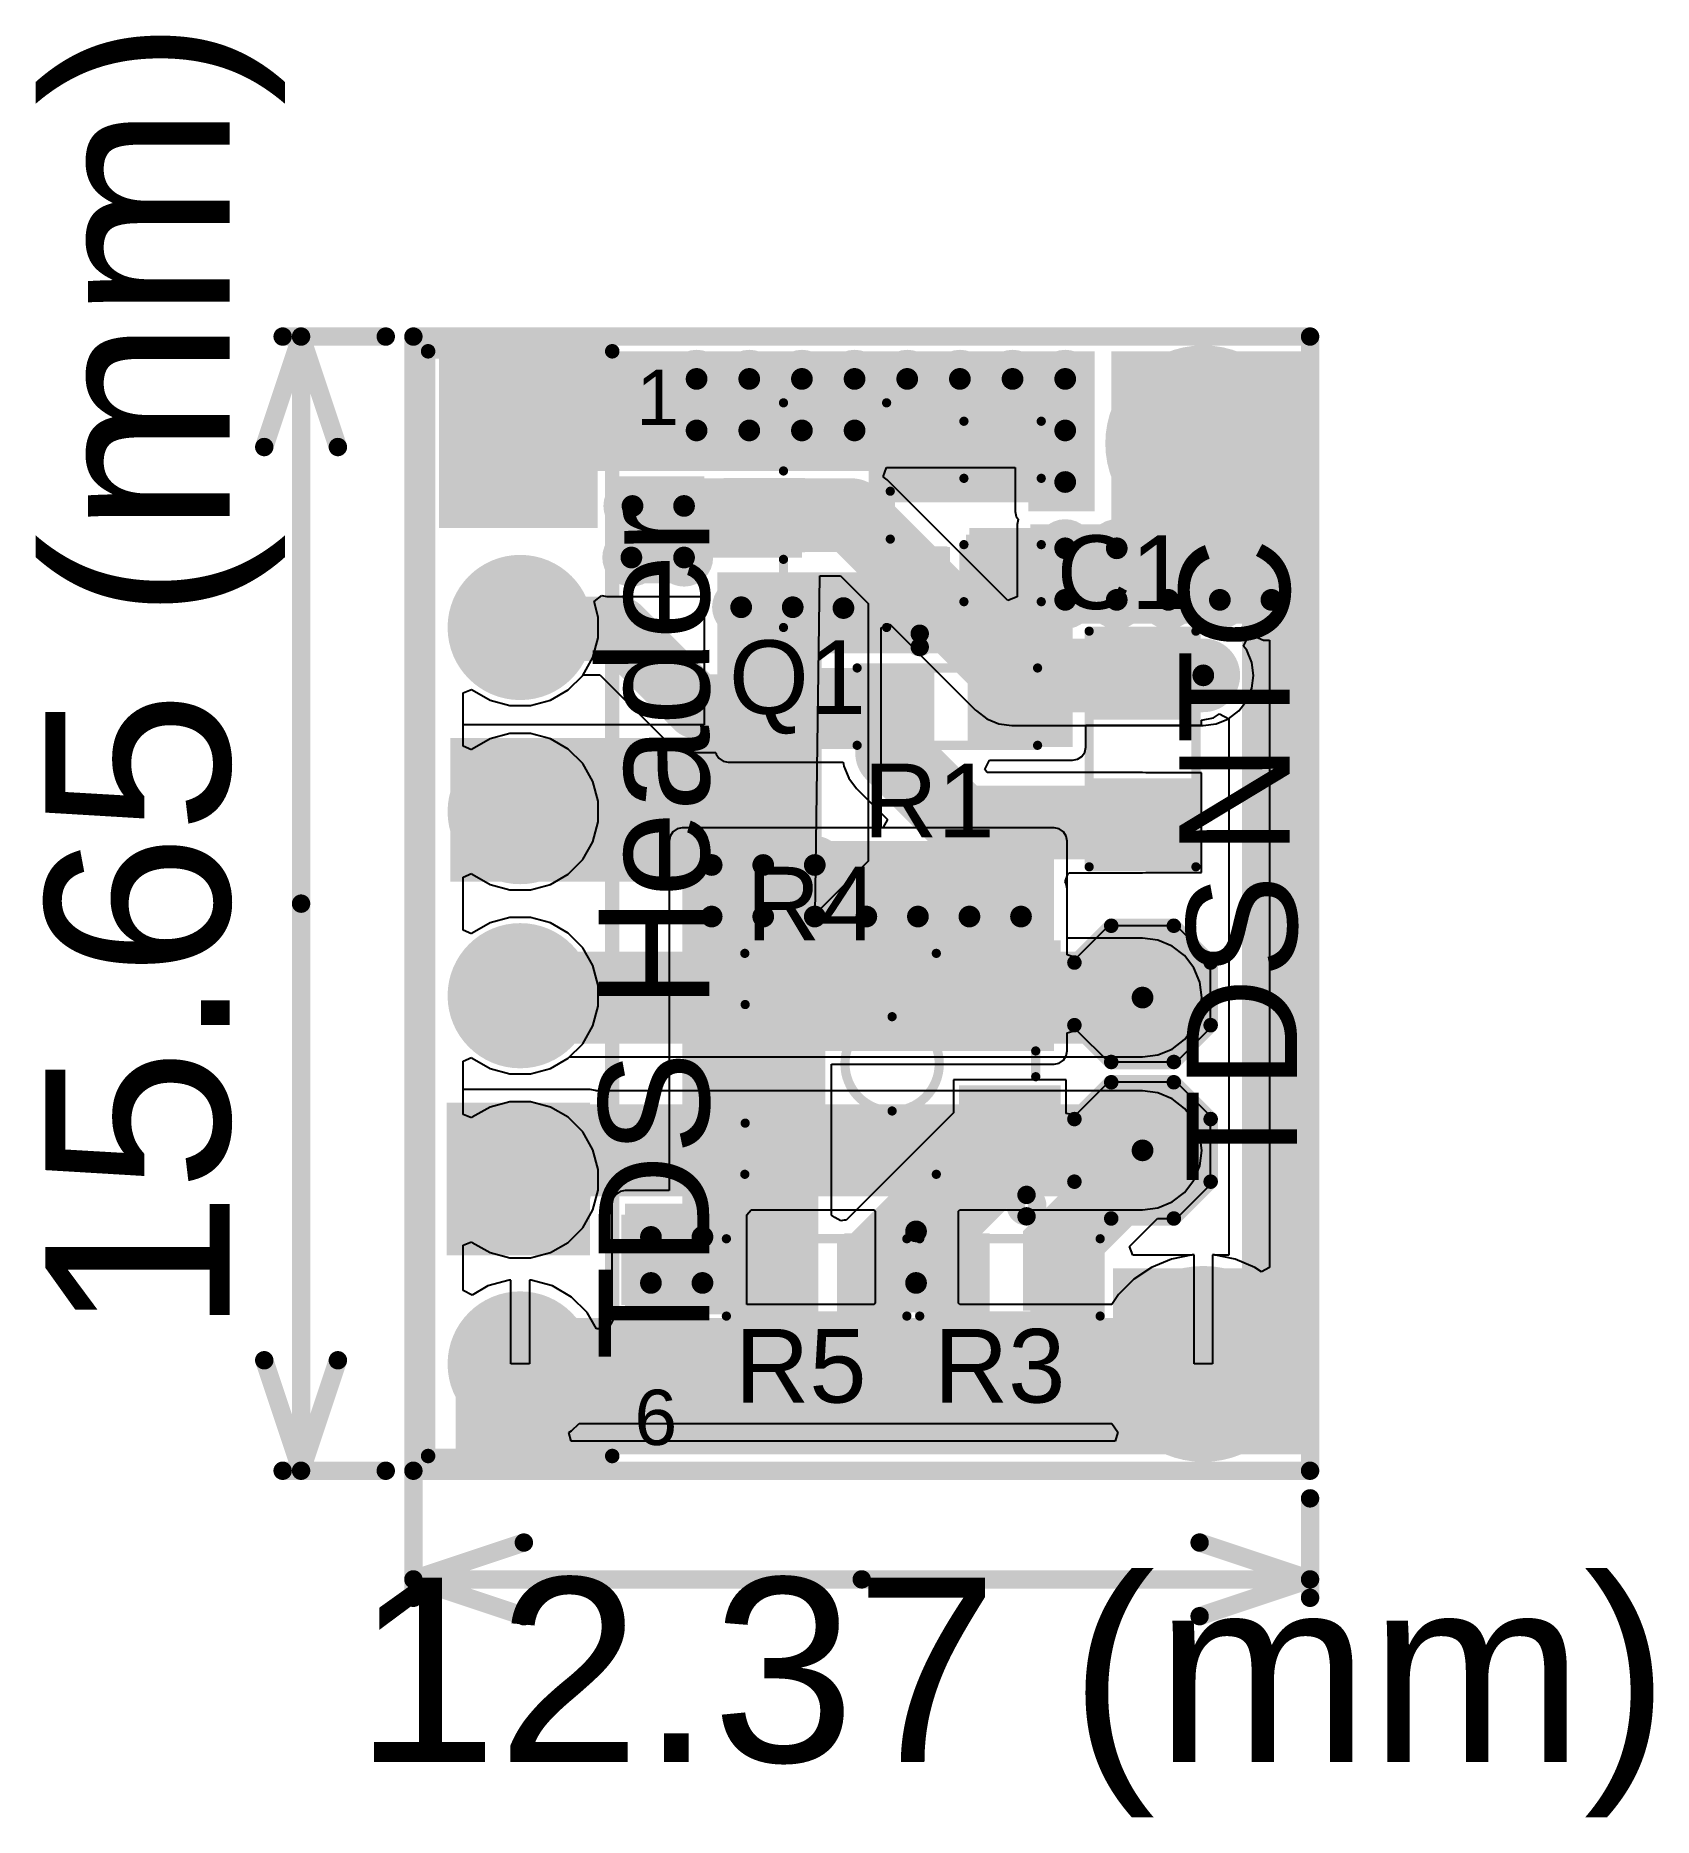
# Model space of a CAD drawing. Header units: millimetres. Extents: x -0.206 to 0.672, y -0.188 to 0.779.
import ezdxf

# ---------------------------------------------------------------- set-up
doc = ezdxf.new("R2010")
doc.units = ezdxf.units.MM
doc.header["$MEASUREMENT"] = 0
for name, color, linetype in [('BottomLayer', 5, 'Continuous'), ('BottomSolder', 6, 'Continuous'), ('Mechanical1', 6, 'Continuous'), ('Mechanical2', 216, 'Continuous'), ('MultiLayer', 9, 'Continuous'), ('PadHoleLayer', 156, 'Continuous'), ('TopLayer', 1, 'Continuous'), ('TopOverlay', 2, 'Continuous'), ('TopPaste', 8, 'Continuous'), ('TopSolder', 216, 'Continuous'), ('ViaHoleLayer', 16, 'Continuous')]:
    doc.layers.add(name, color=color, linetype=linetype)
doc.styles.add('Arial', font='arial.ttf', dxfattribs={"height": 0.2})

msp = doc.modelspace()

# ---------------------------------------------------------------- texts
at = {"layer": 'Mechanical1', "style": 'Arial'}
msp.add_text('15.65 (mm)', height=0.1, rotation=90, dxfattribs=at).set_placement((-0.10084, 0.074))
msp.add_text('12.37 (mm)', height=0.1, dxfattribs=at).set_placement((-0.033, -0.15816))
at = {"layer": 'TopOverlay', "style": 'Arial'}
for s, height, p in [('1', 0.03, (0.12, 0.568)), ('C1', 0.04, (0.34834, 0.46801)), ('R1', 0.04, (0.24334, 0.34401)), ('R4', 0.04, (0.17968, 0.28801)), ('R3', 0.04, (0.28168, 0.03701)), ('R5', 0.04, (0.17368, 0.03701)), ('6', 0.03, (0.119, 0.014))]:
    msp.add_text(s, height=height, dxfattribs=at).set_placement(p)
for s, height, rotation, p in [('TDS Header', 0.06, 90, (0.15964, 0.06)), ('NTC', 0.06, 90, (0.47492, 0.33423)), ('Q1', 0.04, 360, (0.17034, 0.41101)), ('TDS', 0.06, 90, (0.47889, 0.156))]:
    msp.add_text(s, height=height, rotation=rotation, dxfattribs=at).set_placement(p)

# ---------------------------------------------------------------- blocks, each defined once
blk = doc.blocks.new('VG039NCHXTB202_1')
at = {"layer": 'TopLayer'}
for points in [[(-0.02362, 0.0876), (0.02362, 0.0876), (0.02362, 0.04035), (-0.02362, 0.04035)], [(-0.06299, -0.04035), (-0.01575, -0.04035), (-0.01575, -0.0876), (-0.06299, -0.0876)], [(0.01575, -0.04035), (0.06299, -0.04035), (0.06299, -0.0876), (0.01575, -0.0876)]]:
    blk.add_hatch(color=1, dxfattribs=at).paths.add_polyline_path(points)
at = {"layer": 'TopPaste'}
for points in [[(-0.02362, 0.0876), (0.02362, 0.0876), (0.02362, 0.04035), (-0.02362, 0.04035)], [(-0.06299, -0.04035), (-0.01575, -0.04035), (-0.01575, -0.0876), (-0.06299, -0.0876)], [(0.01575, -0.04035), (0.06299, -0.04035), (0.06299, -0.0876), (0.01575, -0.0876)]]:
    blk.add_hatch(color=8, dxfattribs=at).paths.add_polyline_path(points)
at = {"layer": 'TopSolder'}
for points in [[(-0.02762, 0.0916), (0.02762, 0.0916), (0.02762, 0.03635), (-0.02762, 0.03635)], [(-0.06699, -0.03635), (-0.01175, -0.03635), (-0.01175, -0.0916), (-0.06699, -0.0916)], [(0.01175, -0.03635), (0.06699, -0.03635), (0.06699, -0.0916), (0.01175, -0.0916)]]:
    blk.add_hatch(color=216, dxfattribs=at).paths.add_polyline_path(points)
at = {"layer": 'TopOverlay', "const_width": 0.005}
for points in [[(-0.06, 0.08), (-0.0322, 0.0798)], [(-0.06, 0.08), (-0.06, -0.024)], [(0.06, 0.08), (0.0322, 0.0798)], [(0.06, 0.08), (0.06, -0.024)], [(-0.007, -0.078), (0.007, -0.078)]]:
    blk.add_lwpolyline(points, dxfattribs=at)
at = {"layer": 'TopOverlay'}
for points, const_width in [([(-0.06125, 0.08, 1), (-0.05875, 0.08, 1)], 0.0025), ([(-0.06125, 0.08, 1), (-0.05875, 0.08, 1)], 0.0025), ([(-0.03345, 0.0798, 1), (-0.03095, 0.0798, 1)], 0.0025), ([(0.03095, 0.0798, 1), (0.03345, 0.0798, 1)], 0.0025), ([(0.05875, 0.08, 1), (0.06125, 0.08, 1)], 0.0025), ([(0.05875, 0.08, 1), (0.06125, 0.08, 1)], 0.0025), ([(0.02561, 0, 1), (-0.02561, 0, 1)], 0.005), ([(-0.02686, 0, 1), (-0.02436, 0, 1)], 0.0025), ([(0.02436, 0, 1), (0.02686, 0, 1)], 0.0025), ([(-0.06125, -0.024, 1), (-0.05875, -0.024, 1)], 0.0025), ([(0.05875, -0.024, 1), (0.06125, -0.024, 1)], 0.0025), ([(-0.07117, -0.073, 1), (-0.08283, -0.073, 1)], 0.01), ([(-0.08533, -0.073, 1), (-0.08033, -0.073, 1)], 0.005), ([(-0.07367, -0.073, 1), (-0.06867, -0.073, 1)], 0.005), ([(-0.00825, -0.078, 1), (-0.00575, -0.078, 1)], 0.0025), ([(0.00575, -0.078, 1), (0.00825, -0.078, 1)], 0.0025)]:
    blk.add_lwpolyline(points, format="xyb", close=True, dxfattribs=dict(at, const_width=const_width))
blk = doc.blocks.new('RES_0603_2')
at = {"layer": 'TopLayer'}
for points in [[(-0.015, 0.0175), (-0.015, -0.0175), (-0.045, -0.0175), (-0.045, 0.0175)], [(0.045, 0.0175), (0.045, -0.0175), (0.015, -0.0175), (0.015, 0.0175)]]:
    blk.add_hatch(color=1, dxfattribs=at).paths.add_polyline_path(points)
at = {"layer": 'TopPaste'}
for points in [[(-0.015, 0.0175), (-0.015, -0.0175), (-0.045, -0.0175), (-0.045, 0.0175)], [(0.045, 0.0175), (0.045, -0.0175), (0.015, -0.0175), (0.015, 0.0175)]]:
    blk.add_hatch(color=8, dxfattribs=at).paths.add_polyline_path(points)
at = {"layer": 'TopSolder'}
for points in [[(-0.011, 0.0215), (-0.011, -0.0215), (-0.049, -0.0215), (-0.049, 0.0215)], [(0.049, 0.0215), (0.049, -0.0215), (0.011, -0.0215), (0.011, 0.0215)]]:
    blk.add_hatch(color=216, dxfattribs=at).paths.add_polyline_path(points)
at = {"layer": 'TopOverlay', "const_width": 0.005}
for points in [[(-0.049, 0.021), (0.049, 0.021)], [(-0.049, -0.021), (-0.049, 0.021)], [(0.049, -0.021), (0.049, 0.021)], [(-0.049, -0.021), (0.049, -0.021)]]:
    blk.add_lwpolyline(points, dxfattribs=at)
at = {"layer": 'TopOverlay', "const_width": 0.0025}
for points in [[(-0.05025, 0.021, 1), (-0.04775, 0.021, 1)], [(-0.05025, 0.021, 1), (-0.04775, 0.021, 1)], [(0.04775, 0.021, 1), (0.05025, 0.021, 1)], [(0.04775, 0.021, 1), (0.05025, 0.021, 1)], [(-0.05025, -0.021, 1), (-0.04775, -0.021, 1)], [(-0.05025, -0.021, 1), (-0.04775, -0.021, 1)], [(0.04775, -0.021, 1), (0.05025, -0.021, 1)], [(0.04775, -0.021, 1), (0.05025, -0.021, 1)]]:
    blk.add_lwpolyline(points, format="xyb", close=True, dxfattribs=at)
blk = doc.blocks.new('RES_0603_3')
at = {"layer": 'TopLayer'}
for points in [[(-0.015, 0.0175), (-0.015, -0.0175), (-0.045, -0.0175), (-0.045, 0.0175)], [(0.045, 0.0175), (0.045, -0.0175), (0.015, -0.0175), (0.015, 0.0175)]]:
    blk.add_hatch(color=1, dxfattribs=at).paths.add_polyline_path(points)
at = {"layer": 'TopPaste'}
for points in [[(-0.015, 0.0175), (-0.015, -0.0175), (-0.045, -0.0175), (-0.045, 0.0175)], [(0.045, 0.0175), (0.045, -0.0175), (0.015, -0.0175), (0.015, 0.0175)]]:
    blk.add_hatch(color=8, dxfattribs=at).paths.add_polyline_path(points)
at = {"layer": 'TopSolder'}
for points in [[(-0.011, 0.0215), (-0.011, -0.0215), (-0.049, -0.0215), (-0.049, 0.0215)], [(0.049, 0.0215), (0.049, -0.0215), (0.011, -0.0215), (0.011, 0.0215)]]:
    blk.add_hatch(color=216, dxfattribs=at).paths.add_polyline_path(points)
at = {"layer": 'TopOverlay', "const_width": 0.005}
for points in [[(-0.049, -0.021), (-0.049, 0.021)], [(-0.049, 0.021), (0.049, 0.021)], [(0.049, -0.021), (0.049, 0.021)], [(-0.049, -0.021), (0.049, -0.021)]]:
    blk.add_lwpolyline(points, dxfattribs=at)
at = {"layer": 'TopOverlay', "const_width": 0.0025}
for points in [[(-0.05025, 0.021, 1), (-0.04775, 0.021, 1)], [(-0.05025, 0.021, 1), (-0.04775, 0.021, 1)], [(0.04775, 0.021, 1), (0.05025, 0.021, 1)], [(0.04775, 0.021, 1), (0.05025, 0.021, 1)], [(-0.05025, -0.021, 1), (-0.04775, -0.021, 1)], [(-0.05025, -0.021, 1), (-0.04775, -0.021, 1)], [(0.04775, -0.021, 1), (0.05025, -0.021, 1)], [(0.04775, -0.021, 1), (0.05025, -0.021, 1)]]:
    blk.add_lwpolyline(points, format="xyb", close=True, dxfattribs=at)
blk = doc.blocks.new('NCP21XV103J03RA_4')
at = {"layer": 'TopLayer'}
for points in [[(-0.06, 0.025), (-0.02, 0.025), (-0.02, -0.025), (-0.06, -0.025)], [(0.02, 0.025), (0.06, 0.025), (0.06, -0.025), (0.02, -0.025)]]:
    blk.add_hatch(color=1, dxfattribs=at).paths.add_polyline_path(points)
at = {"layer": 'TopPaste'}
for points in [[(-0.06, 0.025), (-0.02, 0.025), (-0.02, -0.025), (-0.06, -0.025)], [(0.02, 0.025), (0.06, 0.025), (0.06, -0.025), (0.02, -0.025)]]:
    blk.add_hatch(color=8, dxfattribs=at).paths.add_polyline_path(points)
at = {"layer": 'TopSolder'}
for points in [[(-0.064, 0.029), (-0.016, 0.029), (-0.016, -0.029), (-0.064, -0.029)], [(0.016, 0.029), (0.064, 0.029), (0.064, -0.029), (0.016, -0.029)]]:
    blk.add_hatch(color=216, dxfattribs=at).paths.add_polyline_path(points)
at = {"layer": 'TopOverlay', "const_width": 0.005}
for points in [[(-0.064, 0.029), (-0.064, -0.029)], [(-0.064, 0.029), (0.064, 0.029)], [(0.064, 0.029), (0.064, -0.029)], [(-0.064, -0.029), (0.064, -0.029)]]:
    blk.add_lwpolyline(points, dxfattribs=at)
at = {"layer": 'TopOverlay', "const_width": 0.0025}
for points in [[(-0.06525, 0.029, 1), (-0.06275, 0.029, 1)], [(-0.06525, 0.029, 1), (-0.06275, 0.029, 1)], [(0.06275, 0.029, 1), (0.06525, 0.029, 1)], [(0.06275, 0.029, 1), (0.06525, 0.029, 1)], [(-0.06525, -0.029, 1), (-0.06275, -0.029, 1)], [(-0.06525, -0.029, 1), (-0.06275, -0.029, 1)], [(0.06275, -0.029, 1), (0.06525, -0.029, 1)], [(0.06275, -0.029, 1), (0.06525, -0.029, 1)]]:
    blk.add_lwpolyline(points, format="xyb", close=True, dxfattribs=at)
blk = doc.blocks.new('RES_0603_5')
at = {"layer": 'TopLayer'}
for points in [[(-0.015, 0.0175), (-0.015, -0.0175), (-0.045, -0.0175), (-0.045, 0.0175)], [(0.045, 0.0175), (0.045, -0.0175), (0.015, -0.0175), (0.015, 0.0175)]]:
    blk.add_hatch(color=1, dxfattribs=at).paths.add_polyline_path(points)
at = {"layer": 'TopPaste'}
for points in [[(-0.015, 0.0175), (-0.015, -0.0175), (-0.045, -0.0175), (-0.045, 0.0175)], [(0.045, 0.0175), (0.045, -0.0175), (0.015, -0.0175), (0.015, 0.0175)]]:
    blk.add_hatch(color=8, dxfattribs=at).paths.add_polyline_path(points)
at = {"layer": 'TopSolder'}
for points in [[(-0.011, 0.0215), (-0.011, -0.0215), (-0.049, -0.0215), (-0.049, 0.0215)], [(0.049, 0.0215), (0.049, -0.0215), (0.011, -0.0215), (0.011, 0.0215)]]:
    blk.add_hatch(color=216, dxfattribs=at).paths.add_polyline_path(points)
at = {"layer": 'TopOverlay', "const_width": 0.005}
for points in [[(-0.049, 0.021), (0.049, 0.021)], [(-0.049, -0.021), (-0.049, 0.021)], [(0.049, -0.021), (0.049, 0.021)], [(-0.049, -0.021), (0.049, -0.021)]]:
    blk.add_lwpolyline(points, dxfattribs=at)
at = {"layer": 'TopOverlay', "const_width": 0.0025}
for points in [[(-0.05025, 0.021, 1), (-0.04775, 0.021, 1)], [(-0.05025, 0.021, 1), (-0.04775, 0.021, 1)], [(0.04775, 0.021, 1), (0.05025, 0.021, 1)], [(0.04775, 0.021, 1), (0.05025, 0.021, 1)], [(-0.05025, -0.021, 1), (-0.04775, -0.021, 1)], [(-0.05025, -0.021, 1), (-0.04775, -0.021, 1)], [(0.04775, -0.021, 1), (0.05025, -0.021, 1)], [(0.04775, -0.021, 1), (0.05025, -0.021, 1)]]:
    blk.add_lwpolyline(points, format="xyb", close=True, dxfattribs=at)
blk = doc.blocks.new('SOT_23_6')
at = {"layer": 'TopLayer'}
for points in [[(-0.01614, 0.05748), (0.01614, 0.05748), (0.01614, 0.02126), (-0.01614, 0.02126)], [(-0.05354, -0.02126), (-0.02126, -0.02126), (-0.02126, -0.05748), (-0.05354, -0.05748)], [(0.02126, -0.02126), (0.05354, -0.02126), (0.05354, -0.05748), (0.02126, -0.05748)]]:
    blk.add_hatch(color=1, dxfattribs=at).paths.add_polyline_path(points)
at = {"layer": 'TopPaste'}
for points in [[(-0.01614, 0.05748), (0.01614, 0.05748), (0.01614, 0.02126), (-0.01614, 0.02126)], [(-0.05354, -0.02126), (-0.02126, -0.02126), (-0.02126, -0.05748), (-0.05354, -0.05748)], [(0.02126, -0.02126), (0.05354, -0.02126), (0.05354, -0.05748), (0.02126, -0.05748)]]:
    blk.add_hatch(color=8, dxfattribs=at).paths.add_polyline_path(points)
at = {"layer": 'TopSolder'}
for points in [[(-0.02014, 0.06148), (0.02014, 0.06148), (0.02014, 0.01726), (-0.02014, 0.01726)], [(-0.05754, -0.01726), (-0.01726, -0.01726), (-0.01726, -0.06148), (-0.05754, -0.06148)], [(0.01726, -0.01726), (0.05754, -0.01726), (0.05754, -0.06148), (0.01726, -0.06148)]]:
    blk.add_hatch(color=216, dxfattribs=at).paths.add_polyline_path(points)
at = {"layer": 'TopOverlay', "const_width": 0.005}
for points in [[(-0.061, 0.029), (-0.061, -0.027)], [(-0.061, 0.029), (-0.024, 0.029)], [(0.024, 0.029), (0.061, 0.029)], [(0.061, 0.029), (0.061, -0.027)], [(-0.013, -0.029), (0.013, -0.029)]]:
    blk.add_lwpolyline(points, dxfattribs=at)
at = {"layer": 'TopOverlay'}
for points, const_width in [([(-0.06225, 0.029, 1), (-0.05975, 0.029, 1)], 0.0025), ([(-0.06225, 0.029, 1), (-0.05975, 0.029, 1)], 0.0025), ([(-0.02525, 0.029, 1), (-0.02275, 0.029, 1)], 0.0025), ([(0.02275, 0.029, 1), (0.02525, 0.029, 1)], 0.0025), ([(0.05975, 0.029, 1), (0.06225, 0.029, 1)], 0.0025), ([(0.05975, 0.029, 1), (0.06225, 0.029, 1)], 0.0025), ([(-0.06225, -0.027, 1), (-0.05975, -0.027, 1)], 0.0025), ([(-0.01425, -0.029, 1), (-0.01175, -0.029, 1)], 0.0025), ([(0.01175, -0.029, 1), (0.01425, -0.029, 1)], 0.0025), ([(0.05975, -0.027, 1), (0.06225, -0.027, 1)], 0.0025), ([(-0.06439, -0.045, 1), (-0.07161, -0.045, 1)], 0.01), ([(-0.07411, -0.045, 1), (-0.06911, -0.045, 1)], 0.005), ([(-0.06689, -0.045, 1), (-0.06189, -0.045, 1)], 0.005)]:
    blk.add_lwpolyline(points, format="xyb", close=True, dxfattribs=dict(at, const_width=const_width))
blk = doc.blocks.new('HDR1X6_7')
at = {"layer": 'BottomLayer'}
blk.add_hatch(color=5, dxfattribs=at).paths.add_polyline_path([(-0.03543, 0.03543), (0.03543, 0.03543), (0.03543, -0.03543), (-0.03543, -0.03543)])
h = blk.add_hatch(color=5, dxfattribs=at)
edge = h.paths.add_edge_path()
edge.add_arc((0.1, 0), 0.03543, 0, 360)
h = blk.add_hatch(color=5, dxfattribs=at)
edge = h.paths.add_edge_path()
edge.add_arc((0.2, 0), 0.03543, 0, 360)
h = blk.add_hatch(color=5, dxfattribs=at)
edge = h.paths.add_edge_path()
edge.add_arc((0.3, 0), 0.03543, 0, 360)
h = blk.add_hatch(color=5, dxfattribs=at)
edge = h.paths.add_edge_path()
edge.add_arc((0.4, 0), 0.03543, 0, 360)
h = blk.add_hatch(color=5, dxfattribs=at)
edge = h.paths.add_edge_path()
edge.add_arc((0.5, 0), 0.03543, 0, 360)
at = {"layer": 'BottomSolder'}
blk.add_hatch(color=6, dxfattribs=at).paths.add_polyline_path([(-0.03943, 0.03943), (0.03943, 0.03943), (0.03943, -0.03943), (-0.03943, -0.03943)])
h = blk.add_hatch(color=6, dxfattribs=at)
edge = h.paths.add_edge_path()
edge.add_arc((0.1, 0), 0.03943, 0, 360)
h = blk.add_hatch(color=6, dxfattribs=at)
edge = h.paths.add_edge_path()
edge.add_arc((0.2, 0), 0.03943, 0, 360)
h = blk.add_hatch(color=6, dxfattribs=at)
edge = h.paths.add_edge_path()
edge.add_arc((0.3, 0), 0.03943, 0, 360)
h = blk.add_hatch(color=6, dxfattribs=at)
edge = h.paths.add_edge_path()
edge.add_arc((0.4, 0), 0.03943, 0, 360)
h = blk.add_hatch(color=6, dxfattribs=at)
edge = h.paths.add_edge_path()
edge.add_arc((0.5, 0), 0.03943, 0, 360)
at = {"layer": 'MultiLayer'}
blk.add_hatch(color=9, dxfattribs=at).paths.add_polyline_path([(-0.03543, 0.03543), (0.03543, 0.03543), (0.03543, -0.03543), (-0.03543, -0.03543)])
h = blk.add_hatch(color=9, dxfattribs=at)
edge = h.paths.add_edge_path()
edge.add_arc((0.1, 0), 0.03543, 0, 360)
h = blk.add_hatch(color=9, dxfattribs=at)
edge = h.paths.add_edge_path()
edge.add_arc((0.2, 0), 0.03543, 0, 360)
h = blk.add_hatch(color=9, dxfattribs=at)
edge = h.paths.add_edge_path()
edge.add_arc((0.3, 0), 0.03543, 0, 360)
h = blk.add_hatch(color=9, dxfattribs=at)
edge = h.paths.add_edge_path()
edge.add_arc((0.4, 0), 0.03543, 0, 360)
h = blk.add_hatch(color=9, dxfattribs=at)
edge = h.paths.add_edge_path()
edge.add_arc((0.5, 0), 0.03543, 0, 360)
at = {"layer": 'PadHoleLayer'}
h = blk.add_hatch(color=156, dxfattribs=at)
edge = h.paths.add_edge_path()
edge.add_arc((0, 0), 0.01772, 0, 360)
h = blk.add_hatch(color=156, dxfattribs=at)
edge = h.paths.add_edge_path()
edge.add_arc((0.1, 0), 0.01772, 0, 360)
h = blk.add_hatch(color=156, dxfattribs=at)
edge = h.paths.add_edge_path()
edge.add_arc((0.2, 0), 0.01772, 0, 360)
h = blk.add_hatch(color=156, dxfattribs=at)
edge = h.paths.add_edge_path()
edge.add_arc((0.3, 0), 0.01772, 0, 360)
h = blk.add_hatch(color=156, dxfattribs=at)
edge = h.paths.add_edge_path()
edge.add_arc((0.4, 0), 0.01772, 0, 360)
h = blk.add_hatch(color=156, dxfattribs=at)
edge = h.paths.add_edge_path()
edge.add_arc((0.5, 0), 0.01772, 0, 360)
at = {"layer": 'TopLayer'}
blk.add_hatch(color=1, dxfattribs=at).paths.add_polyline_path([(-0.03543, 0.03543), (0.03543, 0.03543), (0.03543, -0.03543), (-0.03543, -0.03543)])
h = blk.add_hatch(color=1, dxfattribs=at)
edge = h.paths.add_edge_path()
edge.add_arc((0.1, 0), 0.03543, 0, 360)
h = blk.add_hatch(color=1, dxfattribs=at)
edge = h.paths.add_edge_path()
edge.add_arc((0.2, 0), 0.03543, 0, 360)
h = blk.add_hatch(color=1, dxfattribs=at)
edge = h.paths.add_edge_path()
edge.add_arc((0.3, 0), 0.03543, 0, 360)
h = blk.add_hatch(color=1, dxfattribs=at)
edge = h.paths.add_edge_path()
edge.add_arc((0.4, 0), 0.03543, 0, 360)
h = blk.add_hatch(color=1, dxfattribs=at)
edge = h.paths.add_edge_path()
edge.add_arc((0.5, 0), 0.03543, 0, 360)
at = {"layer": 'TopSolder'}
blk.add_hatch(color=216, dxfattribs=at).paths.add_polyline_path([(-0.03943, 0.03943), (0.03943, 0.03943), (0.03943, -0.03943), (-0.03943, -0.03943)])
h = blk.add_hatch(color=216, dxfattribs=at)
edge = h.paths.add_edge_path()
edge.add_arc((0.1, 0), 0.03943, 0, 360)
h = blk.add_hatch(color=216, dxfattribs=at)
edge = h.paths.add_edge_path()
edge.add_arc((0.2, 0), 0.03943, 0, 360)
h = blk.add_hatch(color=216, dxfattribs=at)
edge = h.paths.add_edge_path()
edge.add_arc((0.3, 0), 0.03943, 0, 360)
h = blk.add_hatch(color=216, dxfattribs=at)
edge = h.paths.add_edge_path()
edge.add_arc((0.4, 0), 0.03943, 0, 360)
h = blk.add_hatch(color=216, dxfattribs=at)
edge = h.paths.add_edge_path()
edge.add_arc((0.5, 0), 0.03943, 0, 360)
at = {"layer": 'TopOverlay', "const_width": 0.00787}
for points in [[(-0.05, -0.05), (-0.05, 0.05)], [(0.55, 0.05), (-0.05, 0.05)], [(0.55, -0.05), (0.55, 0.05)], [(0.55, -0.05), (-0.05, -0.05)]]:
    blk.add_lwpolyline(points, dxfattribs=at)
at = {"layer": 'TopOverlay', "const_width": 0.00394}
for points in [[(-0.05197, 0.05, 1), (-0.04803, 0.05, 1)], [(-0.05197, 0.05, 1), (-0.04803, 0.05, 1)], [(0.54803, 0.05, 1), (0.55197, 0.05, 1)], [(0.54803, 0.05, 1), (0.55197, 0.05, 1)], [(-0.05197, -0.05, 1), (-0.04803, -0.05, 1)], [(-0.05197, -0.05, 1), (-0.04803, -0.05, 1)], [(0.54803, -0.05, 1), (0.55197, -0.05, 1)], [(0.54803, -0.05, 1), (0.55197, -0.05, 1)]]:
    blk.add_lwpolyline(points, format="xyb", close=True, dxfattribs=at)
blk = doc.blocks.new('TEST_POINT_8')
at = {"layer": 'TopLayer'}
blk.add_hatch(color=1, dxfattribs=at).paths.add_polyline_path([(0.015, 0.03), (-0.015, 0.03), (-0.03, 0.015), (-0.03, -0.015), (-0.015, -0.03), (0.015, -0.03), (0.03, -0.015), (0.03, 0.015)])
at = {"layer": 'TopPaste'}
blk.add_hatch(color=8, dxfattribs=at).paths.add_polyline_path([(0.015, 0.03), (-0.015, 0.03), (-0.03, 0.015), (-0.03, -0.015), (-0.015, -0.03), (0.015, -0.03), (0.03, -0.015), (0.03, 0.015)])
at = {"layer": 'TopSolder'}
blk.add_hatch(color=216, dxfattribs=at).paths.add_polyline_path([(0.017, 0.034), (-0.017, 0.034), (-0.034, 0.017), (-0.034, -0.017), (-0.017, -0.034), (0.017, -0.034), (0.034, -0.017), (0.034, 0.017)])
at = {"layer": 'TopOverlay', "const_width": 0.00787}
for points in [[(-0.037, 0.017), (-0.017, 0.037)], [(-0.017, 0.037), (0.017, 0.037)], [(-0.017, 0.037), (0.017, 0.037)], [(0.017, 0.037), (0.037, 0.017)], [(-0.037, -0.017), (-0.037, 0.017)], [(0.037, -0.017), (0.037, 0.017)], [(-0.037, -0.017), (-0.017, -0.037)], [(0.017, -0.037), (0.037, -0.017)], [(-0.017, -0.037), (0.017, -0.037)], [(-0.017, -0.037), (0.017, -0.037)]]:
    blk.add_lwpolyline(points, dxfattribs=at)
at = {"layer": 'TopOverlay', "const_width": 0.00394}
for points in [[(-0.01897, 0.037, 1), (-0.01503, 0.037, 1)], [(-0.01897, 0.037, 1), (-0.01503, 0.037, 1)], [(-0.01897, 0.037, 1), (-0.01503, 0.037, 1)], [(0.01503, 0.037, 1), (0.01897, 0.037, 1)], [(0.01503, 0.037, 1), (0.01897, 0.037, 1)], [(0.01503, 0.037, 1), (0.01897, 0.037, 1)], [(-0.03897, 0.017, 1), (-0.03503, 0.017, 1)], [(-0.03897, 0.017, 1), (-0.03503, 0.017, 1)], [(0.03503, 0.017, 1), (0.03897, 0.017, 1)], [(0.03503, 0.017, 1), (0.03897, 0.017, 1)], [(-0.03897, -0.017, 1), (-0.03503, -0.017, 1)], [(-0.03897, -0.017, 1), (-0.03503, -0.017, 1)], [(0.03503, -0.017, 1), (0.03897, -0.017, 1)], [(0.03503, -0.017, 1), (0.03897, -0.017, 1)], [(-0.01897, -0.037, 1), (-0.01503, -0.037, 1)], [(-0.01897, -0.037, 1), (-0.01503, -0.037, 1)], [(-0.01897, -0.037, 1), (-0.01503, -0.037, 1)], [(0.01503, -0.037, 1), (0.01897, -0.037, 1)], [(0.01503, -0.037, 1), (0.01897, -0.037, 1)], [(0.01503, -0.037, 1), (0.01897, -0.037, 1)]]:
    blk.add_lwpolyline(points, format="xyb", close=True, dxfattribs=at)
blk = doc.blocks.new('TEST_POINT_9')
at = {"layer": 'TopLayer'}
blk.add_hatch(color=1, dxfattribs=at).paths.add_polyline_path([(0.015, 0.03), (-0.015, 0.03), (-0.03, 0.015), (-0.03, -0.015), (-0.015, -0.03), (0.015, -0.03), (0.03, -0.015), (0.03, 0.015)])
at = {"layer": 'TopPaste'}
blk.add_hatch(color=8, dxfattribs=at).paths.add_polyline_path([(0.015, 0.03), (-0.015, 0.03), (-0.03, 0.015), (-0.03, -0.015), (-0.015, -0.03), (0.015, -0.03), (0.03, -0.015), (0.03, 0.015)])
at = {"layer": 'TopSolder'}
blk.add_hatch(color=216, dxfattribs=at).paths.add_polyline_path([(0.017, 0.034), (-0.017, 0.034), (-0.034, 0.017), (-0.034, -0.017), (-0.017, -0.034), (0.017, -0.034), (0.034, -0.017), (0.034, 0.017)])
at = {"layer": 'TopOverlay', "const_width": 0.00787}
for points in [[(-0.037, 0.017), (-0.017, 0.037)], [(-0.017, 0.037), (0.017, 0.037)], [(-0.017, 0.037), (0.017, 0.037)], [(0.017, 0.037), (0.037, 0.017)], [(-0.037, -0.017), (-0.037, 0.017)], [(0.037, -0.017), (0.037, 0.017)], [(-0.037, -0.017), (-0.017, -0.037)], [(0.017, -0.037), (0.037, -0.017)], [(-0.017, -0.037), (0.017, -0.037)], [(-0.017, -0.037), (0.017, -0.037)]]:
    blk.add_lwpolyline(points, dxfattribs=at)
at = {"layer": 'TopOverlay', "const_width": 0.00394}
for points in [[(-0.01897, 0.037, 1), (-0.01503, 0.037, 1)], [(-0.01897, 0.037, 1), (-0.01503, 0.037, 1)], [(-0.01897, 0.037, 1), (-0.01503, 0.037, 1)], [(0.01503, 0.037, 1), (0.01897, 0.037, 1)], [(0.01503, 0.037, 1), (0.01897, 0.037, 1)], [(0.01503, 0.037, 1), (0.01897, 0.037, 1)], [(-0.03897, 0.017, 1), (-0.03503, 0.017, 1)], [(-0.03897, 0.017, 1), (-0.03503, 0.017, 1)], [(0.03503, 0.017, 1), (0.03897, 0.017, 1)], [(0.03503, 0.017, 1), (0.03897, 0.017, 1)], [(-0.03897, -0.017, 1), (-0.03503, -0.017, 1)], [(-0.03897, -0.017, 1), (-0.03503, -0.017, 1)], [(0.03503, -0.017, 1), (0.03897, -0.017, 1)], [(0.03503, -0.017, 1), (0.03897, -0.017, 1)], [(-0.01897, -0.037, 1), (-0.01503, -0.037, 1)], [(-0.01897, -0.037, 1), (-0.01503, -0.037, 1)], [(-0.01897, -0.037, 1), (-0.01503, -0.037, 1)], [(0.01503, -0.037, 1), (0.01897, -0.037, 1)], [(0.01503, -0.037, 1), (0.01897, -0.037, 1)], [(0.01503, -0.037, 1), (0.01897, -0.037, 1)]]:
    blk.add_lwpolyline(points, format="xyb", close=True, dxfattribs=at)
blk = doc.blocks.new('C__0603_10')
at = {"layer": 'TopLayer'}
for points in [[(-0.015, 0.0175), (-0.015, -0.0175), (-0.045, -0.0175), (-0.045, 0.0175)], [(0.045, 0.0175), (0.045, -0.0175), (0.015, -0.0175), (0.015, 0.0175)]]:
    blk.add_hatch(color=1, dxfattribs=at).paths.add_polyline_path(points)
at = {"layer": 'TopPaste'}
for points in [[(-0.015, 0.0175), (-0.015, -0.0175), (-0.045, -0.0175), (-0.045, 0.0175)], [(0.045, 0.0175), (0.045, -0.0175), (0.015, -0.0175), (0.015, 0.0175)]]:
    blk.add_hatch(color=8, dxfattribs=at).paths.add_polyline_path(points)
at = {"layer": 'TopSolder'}
for points in [[(-0.01264, 0.01986), (-0.01264, -0.01986), (-0.04736, -0.01986), (-0.04736, 0.01986)], [(0.04736, 0.01986), (0.04736, -0.01986), (0.01264, -0.01986), (0.01264, 0.01986)]]:
    blk.add_hatch(color=216, dxfattribs=at).paths.add_polyline_path(points)
at = {"layer": 'TopOverlay', "const_width": 0.005}
for points in [[(-0.018, 0.021), (-0.049, 0.021)], [(-0.049, -0.021), (-0.049, 0.021)], [(0.049, 0.021), (0.018, 0.021)], [(0.049, -0.021), (0.049, 0.021)], [(-0.018, -0.021), (-0.049, -0.021)], [(0.049, -0.021), (0.018, -0.021)]]:
    blk.add_lwpolyline(points, dxfattribs=at)
at = {"layer": 'TopOverlay', "const_width": 0.0025}
for points in [[(-0.05025, 0.021, 1), (-0.04775, 0.021, 1)], [(-0.05025, 0.021, 1), (-0.04775, 0.021, 1)], [(-0.01925, 0.021, 1), (-0.01675, 0.021, 1)], [(0.01675, 0.021, 1), (0.01925, 0.021, 1)], [(0.04775, 0.021, 1), (0.05025, 0.021, 1)], [(0.04775, 0.021, 1), (0.05025, 0.021, 1)], [(-0.05025, -0.021, 1), (-0.04775, -0.021, 1)], [(-0.05025, -0.021, 1), (-0.04775, -0.021, 1)], [(-0.01925, -0.021, 1), (-0.01675, -0.021, 1)], [(0.01675, -0.021, 1), (0.01925, -0.021, 1)], [(0.04775, -0.021, 1), (0.05025, -0.021, 1)], [(0.04775, -0.021, 1), (0.05025, -0.021, 1)]]:
    blk.add_lwpolyline(points, format="xyb", close=True, dxfattribs=at)

# ---------------------------------------------------------------- hatches: boundary and pattern name
at = {"layer": 'BottomLayer'}
for points in [[(0.022, 0.552), (0.369, 0.552), (0.369, 0.608), (0.022, 0.608)], [(0.333, 0.521), (0.369, 0.521), (0.369, 0.575), (0.333, 0.575)], [(0.104, 0.482), (0.157, 0.482), (0.157, 0.54), (0.104, 0.54)], [(0.334, 0.46), (0.395, 0.46), (0.395, 0.514), (0.334, 0.514)], [(0.375, 0.46), (0.477, 0.46), (0.477, 0.49475), (0.375, 0.49475)], [(0.164, 0.329), (0.22075, 0.329), (0.22075, 0.486), (0.164, 0.486)], [(0.019, 0.32), (0.218, 0.32), (0.218, 0.398), (0.019, 0.398)], [(0.145, 0.289), (0.347, 0.289), (0.347, 0.342), (0.145, 0.342)], [(0.017, 0.117), (0.095, 0.117), (0.095, 0.2), (0.017, 0.2)], [(0.112, 0.09), (0.173, 0.09), (0.173, 0.139), (0.112, 0.139)], [(0.257, 0.091), (0.288, 0.091), (0.288, 0.141), (0.257, 0.141)]]:
    msp.add_hatch(color=5, dxfattribs=at).paths.add_polyline_path(points)
h = msp.add_hatch(color=5, dxfattribs=at)
edge = h.paths.add_edge_path()
edge.add_arc((0.1528, 0.593), 0.01181, 0, 360)
h = msp.add_hatch(color=5, dxfattribs=at)
edge = h.paths.add_edge_path()
edge.add_arc((0.1814, 0.593), 0.01181, 0, 360)
h = msp.add_hatch(color=5, dxfattribs=at)
edge = h.paths.add_edge_path()
edge.add_arc((0.21, 0.593), 0.01181, 0, 360)
h = msp.add_hatch(color=5, dxfattribs=at)
edge = h.paths.add_edge_path()
edge.add_arc((0.2386, 0.593), 0.01181, 0, 360)
h = msp.add_hatch(color=5, dxfattribs=at)
edge = h.paths.add_edge_path()
edge.add_arc((0.2672, 0.593), 0.01181, 0, 360)
h = msp.add_hatch(color=5, dxfattribs=at)
edge = h.paths.add_edge_path()
edge.add_arc((0.2958, 0.593), 0.01181, 0, 360)
h = msp.add_hatch(color=5, dxfattribs=at)
edge = h.paths.add_edge_path()
edge.add_arc((0.3244, 0.593), 0.01181, 0, 360)
h = msp.add_hatch(color=5, dxfattribs=at)
edge = h.paths.add_edge_path()
edge.add_arc((0.353, 0.593), 0.01181, 0, 360)
h = msp.add_hatch(color=5, dxfattribs=at)
edge = h.paths.add_edge_path()
edge.add_arc((0.428, 0.558), 0.04921, 0, 360)
h = msp.add_hatch(color=5, dxfattribs=at)
edge = h.paths.add_edge_path()
edge.add_arc((0.1528, 0.565), 0.01181, 0, 360)
h = msp.add_hatch(color=5, dxfattribs=at)
edge = h.paths.add_edge_path()
edge.add_arc((0.1814, 0.565), 0.01181, 0, 360)
h = msp.add_hatch(color=5, dxfattribs=at)
edge = h.paths.add_edge_path()
edge.add_arc((0.21, 0.565), 0.01181, 0, 360)
h = msp.add_hatch(color=5, dxfattribs=at)
edge = h.paths.add_edge_path()
edge.add_arc((0.2386, 0.565), 0.01181, 0, 360)
h = msp.add_hatch(color=5, dxfattribs=at)
edge = h.paths.add_edge_path()
edge.add_arc((0.353, 0.565), 0.01181, 0, 360)
h = msp.add_hatch(color=5, dxfattribs=at)
edge = h.paths.add_edge_path()
edge.add_arc((0.353, 0.537), 0.01181, 0, 360)
h = msp.add_hatch(color=5, dxfattribs=at)
edge = h.paths.add_edge_path()
edge.add_arc((0.118, 0.524), 0.01181, 0, 360)
h = msp.add_hatch(color=5, dxfattribs=at)
edge = h.paths.add_edge_path()
edge.add_arc((0.146, 0.524), 0.01181, 0, 360)
h = msp.add_hatch(color=5, dxfattribs=at)
edge = h.paths.add_edge_path()
edge.add_arc((0.1174, 0.496), 0.01181, 0, 360)
h = msp.add_hatch(color=5, dxfattribs=at)
edge = h.paths.add_edge_path()
edge.add_arc((0.146, 0.496), 0.01181, 0, 360)
h = msp.add_hatch(color=5, dxfattribs=at)
edge = h.paths.add_edge_path()
edge.add_arc((0.353, 0.501), 0.01181, 0, 360)
h = msp.add_hatch(color=5, dxfattribs=at)
edge = h.paths.add_edge_path()
edge.add_arc((0.381, 0.501), 0.01181, 0, 360)
h = msp.add_hatch(color=5, dxfattribs=at)
edge = h.paths.add_edge_path()
edge.add_arc((0.353, 0.473), 0.01181, 0, 360)
h = msp.add_hatch(color=5, dxfattribs=at)
edge = h.paths.add_edge_path()
edge.add_arc((0.381, 0.473), 0.01181, 0, 360)
h = msp.add_hatch(color=5, dxfattribs=at)
edge = h.paths.add_edge_path()
edge.add_arc((0.409, 0.473), 0.01181, 0, 360)
h = msp.add_hatch(color=5, dxfattribs=at)
edge = h.paths.add_edge_path()
edge.add_arc((0.437, 0.473), 0.01181, 0, 360)
h = msp.add_hatch(color=5, dxfattribs=at)
edge = h.paths.add_edge_path()
edge.add_arc((0.465, 0.473), 0.01181, 0, 360)
h = msp.add_hatch(color=5, dxfattribs=at)
edge = h.paths.add_edge_path()
edge.add_arc((0.17702, 0.469), 0.01181, 0, 360)
h = msp.add_hatch(color=5, dxfattribs=at)
edge = h.paths.add_edge_path()
edge.add_arc((0.20502, 0.469), 0.01181, 0, 360)
h = msp.add_hatch(color=5, dxfattribs=at)
edge = h.paths.add_edge_path()
edge.add_arc((0.23257, 0.46854), 0.01181, 0, 360)
h = msp.add_hatch(color=5, dxfattribs=at)
edge = h.paths.add_edge_path()
edge.add_arc((0.428, 0.432), 0.01181, 0, 360)
h = msp.add_hatch(color=5, dxfattribs=at)
edge = h.paths.add_edge_path()
edge.add_arc((0.161, 0.329), 0.01181, 0, 360)
h = msp.add_hatch(color=5, dxfattribs=at)
edge = h.paths.add_edge_path()
edge.add_arc((0.189, 0.329), 0.01181, 0, 360)
h = msp.add_hatch(color=5, dxfattribs=at)
edge = h.paths.add_edge_path()
edge.add_arc((0.217, 0.329), 0.01181, 0, 360)
h = msp.add_hatch(color=5, dxfattribs=at)
edge = h.paths.add_edge_path()
edge.add_arc((0.161, 0.301), 0.01181, 0, 360)
h = msp.add_hatch(color=5, dxfattribs=at)
edge = h.paths.add_edge_path()
edge.add_arc((0.189, 0.301), 0.01181, 0, 360)
h = msp.add_hatch(color=5, dxfattribs=at)
edge = h.paths.add_edge_path()
edge.add_arc((0.217, 0.301), 0.01181, 0, 360)
h = msp.add_hatch(color=5, dxfattribs=at)
edge = h.paths.add_edge_path()
edge.add_arc((0.245, 0.301), 0.01181, 0, 360)
h = msp.add_hatch(color=5, dxfattribs=at)
edge = h.paths.add_edge_path()
edge.add_arc((0.273, 0.301), 0.01181, 0, 360)
h = msp.add_hatch(color=5, dxfattribs=at)
edge = h.paths.add_edge_path()
edge.add_arc((0.301, 0.301), 0.01181, 0, 360)
h = msp.add_hatch(color=5, dxfattribs=at)
edge = h.paths.add_edge_path()
edge.add_arc((0.329, 0.301), 0.01181, 0, 360)
h = msp.add_hatch(color=5, dxfattribs=at)
edge = h.paths.add_edge_path()
edge.add_arc((0.395, 0.257), 0.01181, 0, 360)
h = msp.add_hatch(color=5, dxfattribs=at)
edge = h.paths.add_edge_path()
edge.add_arc((0.395, 0.174), 0.01181, 0, 360)
h = msp.add_hatch(color=5, dxfattribs=at)
edge = h.paths.add_edge_path()
edge.add_arc((0.128, 0.127), 0.01181, 0, 360)
h = msp.add_hatch(color=5, dxfattribs=at)
edge = h.paths.add_edge_path()
edge.add_arc((0.156, 0.127), 0.01181, 0, 360)
h = msp.add_hatch(color=5, dxfattribs=at)
edge = h.paths.add_edge_path()
edge.add_arc((0.272, 0.13), 0.01181, 0, 360)
h = msp.add_hatch(color=5, dxfattribs=at)
edge = h.paths.add_edge_path()
edge.add_arc((0.128, 0.102), 0.01181, 0, 360)
h = msp.add_hatch(color=5, dxfattribs=at)
edge = h.paths.add_edge_path()
edge.add_arc((0.156, 0.102), 0.01181, 0, 360)
h = msp.add_hatch(color=5, dxfattribs=at)
edge = h.paths.add_edge_path()
edge.add_arc((0.272, 0.102), 0.01181, 0, 360)
h = msp.add_hatch(color=5, dxfattribs=at)
edge = h.paths.add_edge_path()
edge.add_arc((0.428, 0.058), 0.04921, 0, 360)
at = {"layer": 'BottomSolder'}
h = msp.add_hatch(color=6, dxfattribs=at)
edge = h.paths.add_edge_path()
edge.add_arc((0.428, 0.558), 0.05321, 0, 360)
h = msp.add_hatch(color=6, dxfattribs=at)
edge = h.paths.add_edge_path()
edge.add_arc((0.1528, 0.593), 0.01581, 0, 360)
h = msp.add_hatch(color=6, dxfattribs=at)
edge = h.paths.add_edge_path()
edge.add_arc((0.1814, 0.593), 0.01581, 0, 360)
h = msp.add_hatch(color=6, dxfattribs=at)
edge = h.paths.add_edge_path()
edge.add_arc((0.21, 0.593), 0.01581, 0, 360)
h = msp.add_hatch(color=6, dxfattribs=at)
edge = h.paths.add_edge_path()
edge.add_arc((0.2386, 0.593), 0.01581, 0, 360)
h = msp.add_hatch(color=6, dxfattribs=at)
edge = h.paths.add_edge_path()
edge.add_arc((0.2672, 0.593), 0.01581, 0, 360)
h = msp.add_hatch(color=6, dxfattribs=at)
edge = h.paths.add_edge_path()
edge.add_arc((0.2958, 0.593), 0.01581, 0, 360)
h = msp.add_hatch(color=6, dxfattribs=at)
edge = h.paths.add_edge_path()
edge.add_arc((0.3244, 0.593), 0.01581, 0, 360)
h = msp.add_hatch(color=6, dxfattribs=at)
edge = h.paths.add_edge_path()
edge.add_arc((0.353, 0.593), 0.01581, 0, 360)
h = msp.add_hatch(color=6, dxfattribs=at)
edge = h.paths.add_edge_path()
edge.add_arc((0.1528, 0.565), 0.01581, 0, 360)
h = msp.add_hatch(color=6, dxfattribs=at)
edge = h.paths.add_edge_path()
edge.add_arc((0.1814, 0.565), 0.01581, 0, 360)
h = msp.add_hatch(color=6, dxfattribs=at)
edge = h.paths.add_edge_path()
edge.add_arc((0.21, 0.565), 0.01581, 0, 360)
h = msp.add_hatch(color=6, dxfattribs=at)
edge = h.paths.add_edge_path()
edge.add_arc((0.2386, 0.565), 0.01581, 0, 360)
h = msp.add_hatch(color=6, dxfattribs=at)
edge = h.paths.add_edge_path()
edge.add_arc((0.353, 0.565), 0.01581, 0, 360)
h = msp.add_hatch(color=6, dxfattribs=at)
edge = h.paths.add_edge_path()
edge.add_arc((0.353, 0.537), 0.01581, 0, 360)
h = msp.add_hatch(color=6, dxfattribs=at)
edge = h.paths.add_edge_path()
edge.add_arc((0.118, 0.524), 0.01581, 0, 360)
h = msp.add_hatch(color=6, dxfattribs=at)
edge = h.paths.add_edge_path()
edge.add_arc((0.146, 0.524), 0.01581, 0, 360)
h = msp.add_hatch(color=6, dxfattribs=at)
edge = h.paths.add_edge_path()
edge.add_arc((0.353, 0.501), 0.01581, 0, 360)
h = msp.add_hatch(color=6, dxfattribs=at)
edge = h.paths.add_edge_path()
edge.add_arc((0.381, 0.501), 0.01581, 0, 360)
h = msp.add_hatch(color=6, dxfattribs=at)
edge = h.paths.add_edge_path()
edge.add_arc((0.1174, 0.496), 0.01581, 0, 360)
h = msp.add_hatch(color=6, dxfattribs=at)
edge = h.paths.add_edge_path()
edge.add_arc((0.146, 0.496), 0.01581, 0, 360)
h = msp.add_hatch(color=6, dxfattribs=at)
edge = h.paths.add_edge_path()
edge.add_arc((0.17702, 0.469), 0.01581, 0, 360)
h = msp.add_hatch(color=6, dxfattribs=at)
edge = h.paths.add_edge_path()
edge.add_arc((0.20502, 0.469), 0.01581, 0, 360)
h = msp.add_hatch(color=6, dxfattribs=at)
edge = h.paths.add_edge_path()
edge.add_arc((0.23257, 0.46854), 0.01581, 0, 360)
h = msp.add_hatch(color=6, dxfattribs=at)
edge = h.paths.add_edge_path()
edge.add_arc((0.353, 0.473), 0.01581, 0, 360)
h = msp.add_hatch(color=6, dxfattribs=at)
edge = h.paths.add_edge_path()
edge.add_arc((0.381, 0.473), 0.01581, 0, 360)
h = msp.add_hatch(color=6, dxfattribs=at)
edge = h.paths.add_edge_path()
edge.add_arc((0.409, 0.473), 0.01581, 0, 360)
h = msp.add_hatch(color=6, dxfattribs=at)
edge = h.paths.add_edge_path()
edge.add_arc((0.437, 0.473), 0.01581, 0, 360)
h = msp.add_hatch(color=6, dxfattribs=at)
edge = h.paths.add_edge_path()
edge.add_arc((0.465, 0.473), 0.01581, 0, 360)
h = msp.add_hatch(color=6, dxfattribs=at)
edge = h.paths.add_edge_path()
edge.add_arc((0.161, 0.329), 0.01581, 0, 360)
h = msp.add_hatch(color=6, dxfattribs=at)
edge = h.paths.add_edge_path()
edge.add_arc((0.189, 0.329), 0.01581, 0, 360)
h = msp.add_hatch(color=6, dxfattribs=at)
edge = h.paths.add_edge_path()
edge.add_arc((0.217, 0.329), 0.01581, 0, 360)
h = msp.add_hatch(color=6, dxfattribs=at)
edge = h.paths.add_edge_path()
edge.add_arc((0.161, 0.301), 0.01581, 0, 360)
h = msp.add_hatch(color=6, dxfattribs=at)
edge = h.paths.add_edge_path()
edge.add_arc((0.189, 0.301), 0.01581, 0, 360)
h = msp.add_hatch(color=6, dxfattribs=at)
edge = h.paths.add_edge_path()
edge.add_arc((0.217, 0.301), 0.01581, 0, 360)
h = msp.add_hatch(color=6, dxfattribs=at)
edge = h.paths.add_edge_path()
edge.add_arc((0.245, 0.301), 0.01581, 0, 360)
h = msp.add_hatch(color=6, dxfattribs=at)
edge = h.paths.add_edge_path()
edge.add_arc((0.273, 0.301), 0.01581, 0, 360)
h = msp.add_hatch(color=6, dxfattribs=at)
edge = h.paths.add_edge_path()
edge.add_arc((0.301, 0.301), 0.01581, 0, 360)
h = msp.add_hatch(color=6, dxfattribs=at)
edge = h.paths.add_edge_path()
edge.add_arc((0.329, 0.301), 0.01581, 0, 360)
h = msp.add_hatch(color=6, dxfattribs=at)
edge = h.paths.add_edge_path()
edge.add_arc((0.272, 0.13), 0.01581, 0, 360)
h = msp.add_hatch(color=6, dxfattribs=at)
edge = h.paths.add_edge_path()
edge.add_arc((0.128, 0.127), 0.01581, 0, 360)
h = msp.add_hatch(color=6, dxfattribs=at)
edge = h.paths.add_edge_path()
edge.add_arc((0.156, 0.127), 0.01581, 0, 360)
h = msp.add_hatch(color=6, dxfattribs=at)
edge = h.paths.add_edge_path()
edge.add_arc((0.128, 0.102), 0.01581, 0, 360)
h = msp.add_hatch(color=6, dxfattribs=at)
edge = h.paths.add_edge_path()
edge.add_arc((0.156, 0.102), 0.01581, 0, 360)
h = msp.add_hatch(color=6, dxfattribs=at)
edge = h.paths.add_edge_path()
edge.add_arc((0.272, 0.102), 0.01581, 0, 360)
h = msp.add_hatch(color=6, dxfattribs=at)
edge = h.paths.add_edge_path()
edge.add_arc((0.428, 0.058), 0.05321, 0, 360)
at = {"layer": 'MultiLayer'}
h = msp.add_hatch(color=9, dxfattribs=at)
edge = h.paths.add_edge_path()
edge.add_arc((0.428, 0.558), 0.04921, 0, 360)
h = msp.add_hatch(color=9, dxfattribs=at)
edge = h.paths.add_edge_path()
edge.add_arc((0.428, 0.058), 0.04921, 0, 360)
at = {"layer": 'PadHoleLayer'}
h = msp.add_hatch(color=156, dxfattribs=at)
edge = h.paths.add_edge_path()
edge.add_arc((0.428, 0.558), 0.03937, 0, 360)
h = msp.add_hatch(color=156, dxfattribs=at)
edge = h.paths.add_edge_path()
edge.add_arc((0.428, 0.058), 0.03937, 0, 360)
at = {"layer": 'TopLayer'}
for points in [[(0.013, 0.512), (0.099, 0.512), (0.099, 0.608), (0.013, 0.608)], [(0.096, 0.543), (0.26, 0.543), (0.26, 0.608), (0.096, 0.608)], [(0.247, 0.526), (0.366, 0.526), (0.366, 0.608), (0.247, 0.608)], [(0.378, 0.461), (0.481, 0.461), (0.481, 0.608), (0.378, 0.608)], [(0.157, 0.536), (0.108, 0.536), (0.108, 0.48406), (0.157, 0.48406)], [(0.21, 0.496), (0.21, 0.536), (0.108, 0.536), (0.108, 0.496)], [(0.301, 0.461), (0.477, 0.461), (0.477, 0.512), (0.301, 0.512)], [(0.357, 0.393), (0.357, 0.511), (0.301, 0.511), (0.301, 0.393)], [(0.245, 0.447), (0.289, 0.447), (0.289, 0.502), (0.245, 0.502)], [(0.289, 0.444), (0.289, 0.488), (0.164, 0.488), (0.164, 0.444)], [(0.481, 0.012), (0.481, 0.478), (0.449, 0.478), (0.449, 0.012)], [(0.282, 0.392), (0.282, 0.436), (0.17, 0.436), (0.17, 0.392)], [(0.145, 0.282), (0.254, 0.282), (0.254, 0.342), (0.145, 0.342)], [(0.219, 0.085), (0.219, 0.342), (0.145, 0.342), (0.145, 0.085)], [(0.171, 0.228), (0.347, 0.228), (0.347, 0.316), (0.171, 0.316)], [(0.346, 0.167), (0.3105, 0.2025), (0.2365, 0.1285), (0.272, 0.093)], [(0.414, 0.158), (0.386, 0.186), (0.33014, 0.13014), (0.35814, 0.10214)], [(0.114, 0.085), (0.2185, 0.085), (0.2185, 0.145), (0.114, 0.145)], [(0.312, 0.086), (0.312, 0.129), (0.233, 0.129), (0.233, 0.086)], [(0.33014, 0.13014), (0.33014, 0.087), (0.372, 0.087), (0.372, 0.13014)], [(0.379, 0.014), (0.481, 0.014), (0.481, 0.11), (0.379, 0.11)], [(0.481, 0.07), (0.022, 0.07), (0.022, 0.009), (0.481, 0.009)]]:
    msp.add_hatch(color=1, dxfattribs=at).paths.add_polyline_path(points)
h = msp.add_hatch(color=1, dxfattribs=at)
edge = h.paths.add_edge_path()
edge.add_arc((0.1528, 0.593), 0.01181, 0, 360)
h = msp.add_hatch(color=1, dxfattribs=at)
edge = h.paths.add_edge_path()
edge.add_arc((0.1814, 0.593), 0.01181, 0, 360)
h = msp.add_hatch(color=1, dxfattribs=at)
edge = h.paths.add_edge_path()
edge.add_arc((0.21, 0.593), 0.01181, 0, 360)
h = msp.add_hatch(color=1, dxfattribs=at)
edge = h.paths.add_edge_path()
edge.add_arc((0.2386, 0.593), 0.01181, 0, 360)
h = msp.add_hatch(color=1, dxfattribs=at)
edge = h.paths.add_edge_path()
edge.add_arc((0.2672, 0.593), 0.01181, 0, 360)
h = msp.add_hatch(color=1, dxfattribs=at)
edge = h.paths.add_edge_path()
edge.add_arc((0.2958, 0.593), 0.01181, 0, 360)
h = msp.add_hatch(color=1, dxfattribs=at)
edge = h.paths.add_edge_path()
edge.add_arc((0.3244, 0.593), 0.01181, 0, 360)
h = msp.add_hatch(color=1, dxfattribs=at)
edge = h.paths.add_edge_path()
edge.add_arc((0.353, 0.593), 0.01181, 0, 360)
h = msp.add_hatch(color=1, dxfattribs=at)
edge = h.paths.add_edge_path()
edge.add_arc((0.428, 0.558), 0.04921, 0, 360)
h = msp.add_hatch(color=1, dxfattribs=at)
edge = h.paths.add_edge_path()
edge.add_arc((0.1528, 0.565), 0.01181, 0, 360)
h = msp.add_hatch(color=1, dxfattribs=at)
edge = h.paths.add_edge_path()
edge.add_arc((0.1814, 0.565), 0.01181, 0, 360)
h = msp.add_hatch(color=1, dxfattribs=at)
edge = h.paths.add_edge_path()
edge.add_arc((0.21, 0.565), 0.01181, 0, 360)
h = msp.add_hatch(color=1, dxfattribs=at)
edge = h.paths.add_edge_path()
edge.add_arc((0.2386, 0.565), 0.01181, 0, 360)
h = msp.add_hatch(color=1, dxfattribs=at)
edge = h.paths.add_edge_path()
edge.add_arc((0.353, 0.565), 0.01181, 0, 360)
h = msp.add_hatch(color=1, dxfattribs=at)
edge = h.paths.add_edge_path()
edge.add_arc((0.353, 0.537), 0.01181, 0, 360)
h = msp.add_hatch(color=1, dxfattribs=at)
edge = h.paths.add_edge_path()
edge.add_arc((0.118, 0.524), 0.01181, 0, 360)
h = msp.add_hatch(color=1, dxfattribs=at)
edge = h.paths.add_edge_path()
edge.add_arc((0.146, 0.524), 0.01181, 0, 360)
h = msp.add_hatch(color=1, dxfattribs=at)
edge = h.paths.add_edge_path()
edge.add_arc((0.1174, 0.496), 0.01181, 0, 360)
h = msp.add_hatch(color=1, dxfattribs=at)
edge = h.paths.add_edge_path()
edge.add_arc((0.146, 0.496), 0.01181, 0, 360)
h = msp.add_hatch(color=1, dxfattribs=at)
edge = h.paths.add_edge_path()
edge.add_arc((0.353, 0.501), 0.01181, 0, 360)
h = msp.add_hatch(color=1, dxfattribs=at)
edge = h.paths.add_edge_path()
edge.add_arc((0.381, 0.501), 0.01181, 0, 360)
h = msp.add_hatch(color=1, dxfattribs=at)
edge = h.paths.add_edge_path()
edge.add_arc((0.353, 0.473), 0.01181, 0, 360)
h = msp.add_hatch(color=1, dxfattribs=at)
edge = h.paths.add_edge_path()
edge.add_arc((0.381, 0.473), 0.01181, 0, 360)
h = msp.add_hatch(color=1, dxfattribs=at)
edge = h.paths.add_edge_path()
edge.add_arc((0.409, 0.473), 0.01181, 0, 360)
h = msp.add_hatch(color=1, dxfattribs=at)
edge = h.paths.add_edge_path()
edge.add_arc((0.437, 0.473), 0.01181, 0, 360)
h = msp.add_hatch(color=1, dxfattribs=at)
edge = h.paths.add_edge_path()
edge.add_arc((0.465, 0.473), 0.01181, 0, 360)
h = msp.add_hatch(color=1, dxfattribs=at)
edge = h.paths.add_edge_path()
edge.add_arc((0.17702, 0.469), 0.01181, 0, 360)
h = msp.add_hatch(color=1, dxfattribs=at)
edge = h.paths.add_edge_path()
edge.add_arc((0.20502, 0.469), 0.01181, 0, 360)
h = msp.add_hatch(color=1, dxfattribs=at)
edge = h.paths.add_edge_path()
edge.add_arc((0.23257, 0.46854), 0.01181, 0, 360)
h = msp.add_hatch(color=1, dxfattribs=at)
edge = h.paths.add_edge_path()
edge.add_arc((0.428, 0.432), 0.01181, 0, 360)
h = msp.add_hatch(color=1, dxfattribs=at)
edge = h.paths.add_edge_path()
edge.add_arc((0.161, 0.329), 0.01181, 0, 360)
h = msp.add_hatch(color=1, dxfattribs=at)
edge = h.paths.add_edge_path()
edge.add_arc((0.189, 0.329), 0.01181, 0, 360)
h = msp.add_hatch(color=1, dxfattribs=at)
edge = h.paths.add_edge_path()
edge.add_arc((0.217, 0.329), 0.01181, 0, 360)
h = msp.add_hatch(color=1, dxfattribs=at)
edge = h.paths.add_edge_path()
edge.add_arc((0.161, 0.301), 0.01181, 0, 360)
h = msp.add_hatch(color=1, dxfattribs=at)
edge = h.paths.add_edge_path()
edge.add_arc((0.189, 0.301), 0.01181, 0, 360)
h = msp.add_hatch(color=1, dxfattribs=at)
edge = h.paths.add_edge_path()
edge.add_arc((0.217, 0.301), 0.01181, 0, 360)
h = msp.add_hatch(color=1, dxfattribs=at)
edge = h.paths.add_edge_path()
edge.add_arc((0.245, 0.301), 0.01181, 0, 360)
h = msp.add_hatch(color=1, dxfattribs=at)
edge = h.paths.add_edge_path()
edge.add_arc((0.273, 0.301), 0.01181, 0, 360)
h = msp.add_hatch(color=1, dxfattribs=at)
edge = h.paths.add_edge_path()
edge.add_arc((0.301, 0.301), 0.01181, 0, 360)
h = msp.add_hatch(color=1, dxfattribs=at)
edge = h.paths.add_edge_path()
edge.add_arc((0.329, 0.301), 0.01181, 0, 360)
h = msp.add_hatch(color=1, dxfattribs=at)
edge = h.paths.add_edge_path()
edge.add_arc((0.395, 0.257), 0.01181, 0, 360)
h = msp.add_hatch(color=1, dxfattribs=at)
edge = h.paths.add_edge_path()
edge.add_arc((0.395, 0.174), 0.01181, 0, 360)
h = msp.add_hatch(color=1, dxfattribs=at)
edge = h.paths.add_edge_path()
edge.add_arc((0.128, 0.127), 0.01181, 0, 360)
h = msp.add_hatch(color=1, dxfattribs=at)
edge = h.paths.add_edge_path()
edge.add_arc((0.156, 0.127), 0.01181, 0, 360)
h = msp.add_hatch(color=1, dxfattribs=at)
edge = h.paths.add_edge_path()
edge.add_arc((0.272, 0.13), 0.01181, 0, 360)
h = msp.add_hatch(color=1, dxfattribs=at)
edge = h.paths.add_edge_path()
edge.add_arc((0.128, 0.102), 0.01181, 0, 360)
h = msp.add_hatch(color=1, dxfattribs=at)
edge = h.paths.add_edge_path()
edge.add_arc((0.156, 0.102), 0.01181, 0, 360)
h = msp.add_hatch(color=1, dxfattribs=at)
edge = h.paths.add_edge_path()
edge.add_arc((0.272, 0.102), 0.01181, 0, 360)
h = msp.add_hatch(color=1, dxfattribs=at)
edge = h.paths.add_edge_path()
edge.add_arc((0.428, 0.058), 0.04921, 0, 360)
at = {"layer": 'TopSolder'}
h = msp.add_hatch(color=216, dxfattribs=at)
edge = h.paths.add_edge_path()
edge.add_arc((0.428, 0.558), 0.05321, 0, 360)
h = msp.add_hatch(color=216, dxfattribs=at)
edge = h.paths.add_edge_path()
edge.add_arc((0.1528, 0.593), 0.01581, 0, 360)
h = msp.add_hatch(color=216, dxfattribs=at)
edge = h.paths.add_edge_path()
edge.add_arc((0.1814, 0.593), 0.01581, 0, 360)
h = msp.add_hatch(color=216, dxfattribs=at)
edge = h.paths.add_edge_path()
edge.add_arc((0.21, 0.593), 0.01581, 0, 360)
h = msp.add_hatch(color=216, dxfattribs=at)
edge = h.paths.add_edge_path()
edge.add_arc((0.2386, 0.593), 0.01581, 0, 360)
h = msp.add_hatch(color=216, dxfattribs=at)
edge = h.paths.add_edge_path()
edge.add_arc((0.2672, 0.593), 0.01581, 0, 360)
h = msp.add_hatch(color=216, dxfattribs=at)
edge = h.paths.add_edge_path()
edge.add_arc((0.2958, 0.593), 0.01581, 0, 360)
h = msp.add_hatch(color=216, dxfattribs=at)
edge = h.paths.add_edge_path()
edge.add_arc((0.3244, 0.593), 0.01581, 0, 360)
h = msp.add_hatch(color=216, dxfattribs=at)
edge = h.paths.add_edge_path()
edge.add_arc((0.353, 0.593), 0.01581, 0, 360)
h = msp.add_hatch(color=216, dxfattribs=at)
edge = h.paths.add_edge_path()
edge.add_arc((0.1528, 0.565), 0.01581, 0, 360)
h = msp.add_hatch(color=216, dxfattribs=at)
edge = h.paths.add_edge_path()
edge.add_arc((0.1814, 0.565), 0.01581, 0, 360)
h = msp.add_hatch(color=216, dxfattribs=at)
edge = h.paths.add_edge_path()
edge.add_arc((0.21, 0.565), 0.01581, 0, 360)
h = msp.add_hatch(color=216, dxfattribs=at)
edge = h.paths.add_edge_path()
edge.add_arc((0.2386, 0.565), 0.01581, 0, 360)
h = msp.add_hatch(color=216, dxfattribs=at)
edge = h.paths.add_edge_path()
edge.add_arc((0.353, 0.565), 0.01581, 0, 360)
h = msp.add_hatch(color=216, dxfattribs=at)
edge = h.paths.add_edge_path()
edge.add_arc((0.353, 0.537), 0.01581, 0, 360)
h = msp.add_hatch(color=216, dxfattribs=at)
edge = h.paths.add_edge_path()
edge.add_arc((0.118, 0.524), 0.01581, 0, 360)
h = msp.add_hatch(color=216, dxfattribs=at)
edge = h.paths.add_edge_path()
edge.add_arc((0.146, 0.524), 0.01581, 0, 360)
h = msp.add_hatch(color=216, dxfattribs=at)
edge = h.paths.add_edge_path()
edge.add_arc((0.353, 0.501), 0.01581, 0, 360)
h = msp.add_hatch(color=216, dxfattribs=at)
edge = h.paths.add_edge_path()
edge.add_arc((0.381, 0.501), 0.01581, 0, 360)
h = msp.add_hatch(color=216, dxfattribs=at)
edge = h.paths.add_edge_path()
edge.add_arc((0.1174, 0.496), 0.01581, 0, 360)
h = msp.add_hatch(color=216, dxfattribs=at)
edge = h.paths.add_edge_path()
edge.add_arc((0.146, 0.496), 0.01581, 0, 360)
h = msp.add_hatch(color=216, dxfattribs=at)
edge = h.paths.add_edge_path()
edge.add_arc((0.17702, 0.469), 0.01581, 0, 360)
h = msp.add_hatch(color=216, dxfattribs=at)
edge = h.paths.add_edge_path()
edge.add_arc((0.20502, 0.469), 0.01581, 0, 360)
h = msp.add_hatch(color=216, dxfattribs=at)
edge = h.paths.add_edge_path()
edge.add_arc((0.23257, 0.46854), 0.01581, 0, 360)
h = msp.add_hatch(color=216, dxfattribs=at)
edge = h.paths.add_edge_path()
edge.add_arc((0.353, 0.473), 0.01581, 0, 360)
h = msp.add_hatch(color=216, dxfattribs=at)
edge = h.paths.add_edge_path()
edge.add_arc((0.381, 0.473), 0.01581, 0, 360)
h = msp.add_hatch(color=216, dxfattribs=at)
edge = h.paths.add_edge_path()
edge.add_arc((0.409, 0.473), 0.01581, 0, 360)
h = msp.add_hatch(color=216, dxfattribs=at)
edge = h.paths.add_edge_path()
edge.add_arc((0.437, 0.473), 0.01581, 0, 360)
h = msp.add_hatch(color=216, dxfattribs=at)
edge = h.paths.add_edge_path()
edge.add_arc((0.465, 0.473), 0.01581, 0, 360)
h = msp.add_hatch(color=216, dxfattribs=at)
edge = h.paths.add_edge_path()
edge.add_arc((0.161, 0.329), 0.01581, 0, 360)
h = msp.add_hatch(color=216, dxfattribs=at)
edge = h.paths.add_edge_path()
edge.add_arc((0.189, 0.329), 0.01581, 0, 360)
h = msp.add_hatch(color=216, dxfattribs=at)
edge = h.paths.add_edge_path()
edge.add_arc((0.217, 0.329), 0.01581, 0, 360)
h = msp.add_hatch(color=216, dxfattribs=at)
edge = h.paths.add_edge_path()
edge.add_arc((0.161, 0.301), 0.01581, 0, 360)
h = msp.add_hatch(color=216, dxfattribs=at)
edge = h.paths.add_edge_path()
edge.add_arc((0.189, 0.301), 0.01581, 0, 360)
h = msp.add_hatch(color=216, dxfattribs=at)
edge = h.paths.add_edge_path()
edge.add_arc((0.217, 0.301), 0.01581, 0, 360)
h = msp.add_hatch(color=216, dxfattribs=at)
edge = h.paths.add_edge_path()
edge.add_arc((0.245, 0.301), 0.01581, 0, 360)
h = msp.add_hatch(color=216, dxfattribs=at)
edge = h.paths.add_edge_path()
edge.add_arc((0.273, 0.301), 0.01581, 0, 360)
h = msp.add_hatch(color=216, dxfattribs=at)
edge = h.paths.add_edge_path()
edge.add_arc((0.301, 0.301), 0.01581, 0, 360)
h = msp.add_hatch(color=216, dxfattribs=at)
edge = h.paths.add_edge_path()
edge.add_arc((0.329, 0.301), 0.01581, 0, 360)
h = msp.add_hatch(color=216, dxfattribs=at)
edge = h.paths.add_edge_path()
edge.add_arc((0.272, 0.13), 0.01581, 0, 360)
h = msp.add_hatch(color=216, dxfattribs=at)
edge = h.paths.add_edge_path()
edge.add_arc((0.128, 0.127), 0.01581, 0, 360)
h = msp.add_hatch(color=216, dxfattribs=at)
edge = h.paths.add_edge_path()
edge.add_arc((0.156, 0.127), 0.01581, 0, 360)
h = msp.add_hatch(color=216, dxfattribs=at)
edge = h.paths.add_edge_path()
edge.add_arc((0.128, 0.102), 0.01581, 0, 360)
h = msp.add_hatch(color=216, dxfattribs=at)
edge = h.paths.add_edge_path()
edge.add_arc((0.156, 0.102), 0.01581, 0, 360)
h = msp.add_hatch(color=216, dxfattribs=at)
edge = h.paths.add_edge_path()
edge.add_arc((0.272, 0.102), 0.01581, 0, 360)
h = msp.add_hatch(color=216, dxfattribs=at)
edge = h.paths.add_edge_path()
edge.add_arc((0.428, 0.058), 0.05321, 0, 360)
at = {"layer": 'ViaHoleLayer'}
h = msp.add_hatch(color=16, dxfattribs=at)
edge = h.paths.add_edge_path()
edge.add_arc((0.1528, 0.593), 0.00591, 0, 360)
h = msp.add_hatch(color=16, dxfattribs=at)
edge = h.paths.add_edge_path()
edge.add_arc((0.1814, 0.593), 0.00591, 0, 360)
h = msp.add_hatch(color=16, dxfattribs=at)
edge = h.paths.add_edge_path()
edge.add_arc((0.21, 0.593), 0.00591, 0, 360)
h = msp.add_hatch(color=16, dxfattribs=at)
edge = h.paths.add_edge_path()
edge.add_arc((0.2386, 0.593), 0.00591, 0, 360)
h = msp.add_hatch(color=16, dxfattribs=at)
edge = h.paths.add_edge_path()
edge.add_arc((0.2672, 0.593), 0.00591, 0, 360)
h = msp.add_hatch(color=16, dxfattribs=at)
edge = h.paths.add_edge_path()
edge.add_arc((0.2958, 0.593), 0.00591, 0, 360)
h = msp.add_hatch(color=16, dxfattribs=at)
edge = h.paths.add_edge_path()
edge.add_arc((0.3244, 0.593), 0.00591, 0, 360)
h = msp.add_hatch(color=16, dxfattribs=at)
edge = h.paths.add_edge_path()
edge.add_arc((0.353, 0.593), 0.00591, 0, 360)
h = msp.add_hatch(color=16, dxfattribs=at)
edge = h.paths.add_edge_path()
edge.add_arc((0.1528, 0.565), 0.00591, 0, 360)
h = msp.add_hatch(color=16, dxfattribs=at)
edge = h.paths.add_edge_path()
edge.add_arc((0.1814, 0.565), 0.00591, 0, 360)
h = msp.add_hatch(color=16, dxfattribs=at)
edge = h.paths.add_edge_path()
edge.add_arc((0.21, 0.565), 0.00591, 0, 360)
h = msp.add_hatch(color=16, dxfattribs=at)
edge = h.paths.add_edge_path()
edge.add_arc((0.2386, 0.565), 0.00591, 0, 360)
h = msp.add_hatch(color=16, dxfattribs=at)
edge = h.paths.add_edge_path()
edge.add_arc((0.353, 0.565), 0.00591, 0, 360)
h = msp.add_hatch(color=16, dxfattribs=at)
edge = h.paths.add_edge_path()
edge.add_arc((0.353, 0.537), 0.00591, 0, 360)
h = msp.add_hatch(color=16, dxfattribs=at)
edge = h.paths.add_edge_path()
edge.add_arc((0.118, 0.524), 0.00591, 0, 360)
h = msp.add_hatch(color=16, dxfattribs=at)
edge = h.paths.add_edge_path()
edge.add_arc((0.146, 0.524), 0.00591, 0, 360)
h = msp.add_hatch(color=16, dxfattribs=at)
edge = h.paths.add_edge_path()
edge.add_arc((0.353, 0.501), 0.00591, 0, 360)
h = msp.add_hatch(color=16, dxfattribs=at)
edge = h.paths.add_edge_path()
edge.add_arc((0.381, 0.501), 0.00591, 0, 360)
h = msp.add_hatch(color=16, dxfattribs=at)
edge = h.paths.add_edge_path()
edge.add_arc((0.1174, 0.496), 0.00591, 0, 360)
h = msp.add_hatch(color=16, dxfattribs=at)
edge = h.paths.add_edge_path()
edge.add_arc((0.146, 0.496), 0.00591, 0, 360)
h = msp.add_hatch(color=16, dxfattribs=at)
edge = h.paths.add_edge_path()
edge.add_arc((0.17702, 0.469), 0.00591, 0, 360)
h = msp.add_hatch(color=16, dxfattribs=at)
edge = h.paths.add_edge_path()
edge.add_arc((0.20502, 0.469), 0.00591, 0, 360)
h = msp.add_hatch(color=16, dxfattribs=at)
edge = h.paths.add_edge_path()
edge.add_arc((0.23257, 0.46854), 0.00591, 0, 360)
h = msp.add_hatch(color=16, dxfattribs=at)
edge = h.paths.add_edge_path()
edge.add_arc((0.353, 0.473), 0.00591, 0, 360)
h = msp.add_hatch(color=16, dxfattribs=at)
edge = h.paths.add_edge_path()
edge.add_arc((0.381, 0.473), 0.00591, 0, 360)
h = msp.add_hatch(color=16, dxfattribs=at)
edge = h.paths.add_edge_path()
edge.add_arc((0.409, 0.473), 0.00591, 0, 360)
h = msp.add_hatch(color=16, dxfattribs=at)
edge = h.paths.add_edge_path()
edge.add_arc((0.437, 0.473), 0.00591, 0, 360)
h = msp.add_hatch(color=16, dxfattribs=at)
edge = h.paths.add_edge_path()
edge.add_arc((0.465, 0.473), 0.00591, 0, 360)
h = msp.add_hatch(color=16, dxfattribs=at)
edge = h.paths.add_edge_path()
edge.add_arc((0.428, 0.432), 0.00591, 0, 360)
h = msp.add_hatch(color=16, dxfattribs=at)
edge = h.paths.add_edge_path()
edge.add_arc((0.161, 0.329), 0.00591, 0, 360)
h = msp.add_hatch(color=16, dxfattribs=at)
edge = h.paths.add_edge_path()
edge.add_arc((0.189, 0.329), 0.00591, 0, 360)
h = msp.add_hatch(color=16, dxfattribs=at)
edge = h.paths.add_edge_path()
edge.add_arc((0.217, 0.329), 0.00591, 0, 360)
h = msp.add_hatch(color=16, dxfattribs=at)
edge = h.paths.add_edge_path()
edge.add_arc((0.161, 0.301), 0.00591, 0, 360)
h = msp.add_hatch(color=16, dxfattribs=at)
edge = h.paths.add_edge_path()
edge.add_arc((0.189, 0.301), 0.00591, 0, 360)
h = msp.add_hatch(color=16, dxfattribs=at)
edge = h.paths.add_edge_path()
edge.add_arc((0.217, 0.301), 0.00591, 0, 360)
h = msp.add_hatch(color=16, dxfattribs=at)
edge = h.paths.add_edge_path()
edge.add_arc((0.245, 0.301), 0.00591, 0, 360)
h = msp.add_hatch(color=16, dxfattribs=at)
edge = h.paths.add_edge_path()
edge.add_arc((0.273, 0.301), 0.00591, 0, 360)
h = msp.add_hatch(color=16, dxfattribs=at)
edge = h.paths.add_edge_path()
edge.add_arc((0.301, 0.301), 0.00591, 0, 360)
h = msp.add_hatch(color=16, dxfattribs=at)
edge = h.paths.add_edge_path()
edge.add_arc((0.329, 0.301), 0.00591, 0, 360)
h = msp.add_hatch(color=16, dxfattribs=at)
edge = h.paths.add_edge_path()
edge.add_arc((0.395, 0.257), 0.00591, 0, 360)
h = msp.add_hatch(color=16, dxfattribs=at)
edge = h.paths.add_edge_path()
edge.add_arc((0.395, 0.174), 0.00591, 0, 360)
h = msp.add_hatch(color=16, dxfattribs=at)
edge = h.paths.add_edge_path()
edge.add_arc((0.272, 0.13), 0.00591, 0, 360)
h = msp.add_hatch(color=16, dxfattribs=at)
edge = h.paths.add_edge_path()
edge.add_arc((0.128, 0.127), 0.00591, 0, 360)
h = msp.add_hatch(color=16, dxfattribs=at)
edge = h.paths.add_edge_path()
edge.add_arc((0.156, 0.127), 0.00591, 0, 360)
h = msp.add_hatch(color=16, dxfattribs=at)
edge = h.paths.add_edge_path()
edge.add_arc((0.128, 0.102), 0.00591, 0, 360)
h = msp.add_hatch(color=16, dxfattribs=at)
edge = h.paths.add_edge_path()
edge.add_arc((0.156, 0.102), 0.00591, 0, 360)
h = msp.add_hatch(color=16, dxfattribs=at)
edge = h.paths.add_edge_path()
edge.add_arc((0.272, 0.102), 0.00591, 0, 360)

# ---------------------------------------------------------------- linework, layer by layer
at = {"layer": 'BottomLayer'}
for p, q in [((0.25416, 0.53986), (0.25586, 0.54486)), ((0.25586, 0.54486), (0.32586, 0.54486)), ((0.32586, 0.54486), (0.32586, 0.521)), ((0.25626, 0.53826), (0.25416, 0.53986)), ((0.32186, 0.47265), (0.25626, 0.53826)), ((0.32586, 0.521), (0.32641, 0.51827)), ((0.32641, 0.51827), (0.32742, 0.51675)), ((0.32741, 0.51673), (0.32686, 0.514)), ((0.32686, 0.514), (0.32686, 0.47472)), ((0.32742, 0.51675), (0.32741, 0.51673)), ((0.21722, 0.30222), (0.2197, 0.486)), ((0.2197, 0.486), (0.231, 0.486)), ((0.231, 0.486), (0.246, 0.471)), ((0.09714, 0.47215), (0.10127, 0.47541)), ((0.10127, 0.47541), (0.104, 0.47486)), ((0.104, 0.47486), (0.15686, 0.47486)), ((0.15686, 0.47486), (0.15686, 0.40514)), ((0.32686, 0.47472), (0.32186, 0.47265)), ((0.09943, 0.46359), (0.09714, 0.47215)), ((0.246, 0.471), (0.246, 0.331)), ((0.09943, 0.45241), (0.09943, 0.46359)), ((0.25314, 0.45782), (0.25776, 0.45973)), ((0.25314, 0.34914), (0.25314, 0.45782)), ((0.25776, 0.45973), (0.28714, 0.43035)), ((0.09654, 0.44162), (0.09943, 0.45241)), ((0.44986, 0.44786), (0.45233, 0.45286)), ((0.45158, 0.44562), (0.44986, 0.44786)), ((0.45431, 0.43905), (0.45158, 0.44562)), ((0.45233, 0.45286), (0.45662, 0.45286)), ((0.45662, 0.45286), (0.46066, 0.45119)), ((0.46066, 0.45119), (0.464, 0.45119)), ((0.464, 0.45119), (0.464, 0.11046)), ((0.09095, 0.43195), (0.09654, 0.44162)), ((0.45523, 0.432), (0.45431, 0.43905)), ((0.08305, 0.42405), (0.09095, 0.43195)), ((0.28714, 0.43035), (0.28774, 0.42956)), ((0.28774, 0.42956), (0.30356, 0.41374)), ((0.45431, 0.42495), (0.45523, 0.432)), ((0.026, 0.42246), (0.03062, 0.42437)), ((0.026, 0.40514), (0.026, 0.42246)), ((0.03062, 0.42437), (0.03095, 0.42405)), ((0.03095, 0.42405), (0.04062, 0.41846)), ((0.04062, 0.41846), (0.05141, 0.41557)), ((0.06259, 0.41557), (0.07338, 0.41846)), ((0.07338, 0.41846), (0.08305, 0.42405)), ((0.44726, 0.41274), (0.45158, 0.41838)), ((0.45158, 0.41838), (0.45431, 0.42495)), ((0.05141, 0.41557), (0.06259, 0.41557)), ((0.30356, 0.41374), (0.30435, 0.41314)), ((0.30435, 0.41314), (0.30474, 0.41274)), ((0.30474, 0.41274), (0.31038, 0.40842)), ((0.31038, 0.40842), (0.31695, 0.40569)), ((0.43505, 0.40569), (0.44162, 0.40842)), ((0.44162, 0.40842), (0.44726, 0.41274)), ((0.15686, 0.40514), (0.026, 0.40514)), ((0.31695, 0.40569), (0.324, 0.40477)), ((0.324, 0.40477), (0.428, 0.40477)), ((0.428, 0.40477), (0.43505, 0.40569)), ((0.347, 0.34914), (0.25314, 0.34914)), ((0.34973, 0.34859), (0.347, 0.34914)), ((0.35205, 0.34705), (0.34973, 0.34859)), ((0.35359, 0.34473), (0.35205, 0.34705)), ((0.35414, 0.342), (0.35359, 0.34473)), ((0.35414, 0.28928), (0.35414, 0.342)), ((0.246, 0.331), (0.21722, 0.30222)), ((0.395, 0.28928), (0.35414, 0.28928)), ((0.40335, 0.28818), (0.395, 0.28928)), ((0.41114, 0.28495), (0.40335, 0.28818)), ((0.41782, 0.27982), (0.41114, 0.28495)), ((0.42295, 0.27314), (0.41782, 0.27982)), ((0.42618, 0.26535), (0.42295, 0.27314)), ((0.42728, 0.257), (0.42618, 0.26535)), ((0.42618, 0.24865), (0.42728, 0.257)), ((0.42295, 0.24086), (0.42618, 0.24865)), ((0.41114, 0.22905), (0.41782, 0.23418)), ((0.41782, 0.23418), (0.42295, 0.24086)), ((0.026, 0.22246), (0.03062, 0.22437)), ((0.03062, 0.22437), (0.03095, 0.22405)), ((0.03095, 0.22405), (0.04062, 0.21846)), ((0.07338, 0.21846), (0.08305, 0.22405)), ((0.08305, 0.22405), (0.08373, 0.22472)), ((0.08373, 0.22472), (0.395, 0.22472)), ((0.395, 0.22472), (0.40335, 0.22582)), ((0.40335, 0.22582), (0.41114, 0.22905)), ((0.026, 0.20714), (0.026, 0.22246)), ((0.04062, 0.21846), (0.05141, 0.21557)), ((0.05141, 0.21557), (0.06259, 0.21557)), ((0.06259, 0.21557), (0.07338, 0.21846)), ((0.095, 0.20714), (0.026, 0.20714)), ((0.09773, 0.20659), (0.095, 0.20714)), ((0.09821, 0.20628), (0.09773, 0.20659)), ((0.395, 0.20628), (0.09821, 0.20628)), ((0.40335, 0.20518), (0.395, 0.20628)), ((0.41114, 0.20195), (0.40335, 0.20518)), ((0.41782, 0.19682), (0.41114, 0.20195)), ((0.42295, 0.19014), (0.41782, 0.19682)), ((0.42618, 0.18235), (0.42295, 0.19014)), ((0.42728, 0.174), (0.42618, 0.18235)), ((0.42295, 0.15786), (0.42618, 0.16565)), ((0.42618, 0.16565), (0.42728, 0.174)), ((0.41782, 0.15118), (0.42295, 0.15786)), ((0.40335, 0.14282), (0.41114, 0.14605)), ((0.41114, 0.14605), (0.41782, 0.15118)), ((0.18014, 0.139), (0.18237, 0.14172)), ((0.18014, 0.09028), (0.18014, 0.139)), ((0.18237, 0.14172), (0.24927, 0.14172)), ((0.24927, 0.14172), (0.24986, 0.141)), ((0.24986, 0.141), (0.24986, 0.091)), ((0.29514, 0.141), (0.29573, 0.14172)), ((0.29514, 0.091), (0.29514, 0.141)), ((0.29573, 0.14172), (0.395, 0.14172)), ((0.395, 0.14172), (0.40335, 0.14282)), ((0.42217, 0.11721), (0.41073, 0.11494)), ((0.423, 0.11721), (0.42217, 0.11721)), ((0.423, 0.058), (0.423, 0.11721)), ((0.43383, 0.11721), (0.433, 0.11721)), ((0.433, 0.11721), (0.433, 0.058)), ((0.44527, 0.11494), (0.43383, 0.11721)), ((0.39995, 0.11047), (0.39025, 0.10399)), ((0.41073, 0.11494), (0.39995, 0.11047)), ((0.45605, 0.11047), (0.44527, 0.11494)), ((0.45959, 0.10811), (0.45605, 0.11047)), ((0.464, 0.11046), (0.45959, 0.10811)), ((0.39025, 0.10399), (0.38201, 0.09575)), ((0.24927, 0.09028), (0.18014, 0.09028)), ((0.24986, 0.091), (0.24927, 0.09028)), ((0.29573, 0.09028), (0.29514, 0.091)), ((0.37835, 0.09028), (0.29573, 0.09028)), ((0.38201, 0.09575), (0.37835, 0.09028)), ((0.433, 0.058), (0.423, 0.058)), ((0.08349, 0.02083), (0.0849, 0.02164)), ((0.08478, 0.016), (0.08349, 0.02083)), ((0.0849, 0.02164), (0.08898, 0.02572)), ((0.08898, 0.02572), (0.37835, 0.02572)), ((0.37835, 0.02572), (0.38151, 0.021)), ((0.38151, 0.021), (0.38006, 0.016)), ((0.38006, 0.016), (0.08478, 0.016))]:
    msp.add_line(p, q, dxfattribs=at)
for points, const_width in [([(0.057, 0.558), (0.058, 0.559)], 0.025), ([(0.058, 0.559), (0.06729, 0.559)], 0.025), ([(0.057, 0.558), (0.06729, 0.54771)], 0.025), ([(0.125, 0.519), (0.153, 0.519)], 0.04), ([(0.153, 0.519), (0.237, 0.519)], 0.04), ([(0.237, 0.519), (0.307, 0.449)], 0.04), ([(0.307, 0.44882), (0.307, 0.449)], 0.04), ([(0.307, 0.44882), (0.32282, 0.433)], 0.04), ([(0.32282, 0.433), (0.323, 0.433)], 0.04), ([(0.323, 0.433), (0.324, 0.432)], 0.04), ([(0.324, 0.432), (0.428, 0.432)], 0.04), ([(0.057, 0.258), (0.058, 0.257)], 0.05), ([(0.058, 0.257), (0.395, 0.257)], 0.05), ([(0.064, 0.158), (0.08, 0.174)], 0.045), ([(0.08, 0.174), (0.395, 0.174)], 0.05), ([(0.057, 0.158), (0.064, 0.158)], 0.045), ([(0.057, 0.058), (0.428, 0.058)], 0.05), ([(0.057, 0.058), (0.0575, 0.0575)], 0.025)]:
    msp.add_lwpolyline(points, dxfattribs=dict(at, const_width=const_width))
for points, const_width in [([(0.05175, 0.559, 1), (0.06425, 0.559, 1)], 0.0125), ([(0.05175, 0.559, 1), (0.06425, 0.559, 1)], 0.0125), ([(0.06104, 0.559, 1), (0.07354, 0.559, 1)], 0.0125), ([(0.05075, 0.558, 1), (0.06325, 0.558, 1)], 0.0125), ([(0.05075, 0.558, 1), (0.06325, 0.558, 1)], 0.0125), ([(0.06104, 0.54771, 1), (0.07354, 0.54771, 1)], 0.0125), ([(0.115, 0.519, 1), (0.135, 0.519, 1)], 0.02), ([(0.143, 0.519, 1), (0.163, 0.519, 1)], 0.02), ([(0.143, 0.519, 1), (0.163, 0.519, 1)], 0.02), ([(0.227, 0.519, 1), (0.247, 0.519, 1)], 0.02), ([(0.227, 0.519, 1), (0.247, 0.519, 1)], 0.02), ([(0.297, 0.449, 1), (0.317, 0.449, 1)], 0.02), ([(0.297, 0.449, 1), (0.317, 0.449, 1)], 0.02), ([(0.297, 0.44882, 1), (0.317, 0.44882, 1)], 0.02), ([(0.297, 0.44882, 1), (0.317, 0.44882, 1)], 0.02), ([(0.31282, 0.433, 1), (0.33282, 0.433, 1)], 0.02), ([(0.31282, 0.433, 1), (0.33282, 0.433, 1)], 0.02), ([(0.313, 0.433, 1), (0.333, 0.433, 1)], 0.02), ([(0.313, 0.433, 1), (0.333, 0.433, 1)], 0.02), ([(0.314, 0.432, 1), (0.334, 0.432, 1)], 0.02), ([(0.314, 0.432, 1), (0.334, 0.432, 1)], 0.02), ([(0.418, 0.432, 1), (0.438, 0.432, 1)], 0.02), ([(0.0445, 0.258, 1), (0.0695, 0.258, 1)], 0.025), ([(0.0455, 0.257, 1), (0.0705, 0.257, 1)], 0.025), ([(0.0455, 0.257, 1), (0.0705, 0.257, 1)], 0.025), ([(0.3825, 0.257, 1), (0.4075, 0.257, 1)], 0.025), ([(0.0675, 0.174, 1), (0.0925, 0.174, 1)], 0.025), ([(0.06875, 0.174, 1), (0.09125, 0.174, 1)], 0.0225), ([(0.3825, 0.174, 1), (0.4075, 0.174, 1)], 0.025), ([(0.04575, 0.158, 1), (0.06825, 0.158, 1)], 0.0225), ([(0.05275, 0.158, 1), (0.07525, 0.158, 1)], 0.0225), ([(0.05275, 0.158, 1), (0.07525, 0.158, 1)], 0.0225), ([(0.0445, 0.058, 1), (0.0695, 0.058, 1)], 0.025), ([(0.4155, 0.058, 1), (0.4405, 0.058, 1)], 0.025), ([(0.05075, 0.058, 1), (0.06325, 0.058, 1)], 0.0125), ([(0.05125, 0.0575, 1), (0.06375, 0.0575, 1)], 0.0125)]:
    msp.add_lwpolyline(points, format="xyb", close=True, dxfattribs=dict(at, const_width=const_width))
at = {"layer": 'Mechanical1', "const_width": 0.01}
for points in [[(-0.082, 0.556), (-0.062, 0.616)], [(-0.072, 0.616), (-0.016, 0.616)], [(-0.062, 0.616), (-0.042, 0.556)], [(-0.062, 0.308), (-0.062, 0.616)], [(-0.062, 0), (-0.062, 0.308)], [(-0.082, 0.06), (-0.062, 0)], [(-0.062, 0), (-0.042, 0.06)], [(-0.072, 0), (-0.016, 0)], [(-0.001, -0.069), (-0.001, 0)], [(0.486, -0.069), (0.486, -0.015)], [(-0.001, -0.059), (0.059, -0.039)], [(0.426, -0.039), (0.486, -0.059)], [(-0.001, -0.059), (0.059, -0.079)], [(-0.001, -0.059), (0.2425, -0.059)], [(0.2425, -0.059), (0.486, -0.059)], [(0.426, -0.079), (0.486, -0.059)]]:
    msp.add_lwpolyline(points, dxfattribs=at)
at = {"layer": 'Mechanical1', "const_width": 0.005}
for points in [[(-0.0745, 0.616, 1), (-0.0695, 0.616, 1)], [(-0.0645, 0.616, 1), (-0.0595, 0.616, 1)], [(-0.0645, 0.616, 1), (-0.0595, 0.616, 1)], [(-0.0645, 0.616, 1), (-0.0595, 0.616, 1)], [(-0.0185, 0.616, 1), (-0.0135, 0.616, 1)], [(-0.0845, 0.556, 1), (-0.0795, 0.556, 1)], [(-0.0445, 0.556, 1), (-0.0395, 0.556, 1)], [(-0.0645, 0.308, 1), (-0.0595, 0.308, 1)], [(-0.0645, 0.308, 1), (-0.0595, 0.308, 1)], [(-0.0845, 0.06, 1), (-0.0795, 0.06, 1)], [(-0.0445, 0.06, 1), (-0.0395, 0.06, 1)], [(-0.0745, 0, 1), (-0.0695, 0, 1)], [(-0.0645, 0, 1), (-0.0595, 0, 1)], [(-0.0645, 0, 1), (-0.0595, 0, 1)], [(-0.0645, 0, 1), (-0.0595, 0, 1)], [(-0.0185, 0, 1), (-0.0135, 0, 1)], [(-0.0035, 0, 1), (0.0015, 0, 1)], [(0.4835, -0.015, 1), (0.4885, -0.015, 1)], [(0.0565, -0.039, 1), (0.0615, -0.039, 1)], [(0.4235, -0.039, 1), (0.4285, -0.039, 1)], [(-0.0035, -0.059, 1), (0.0015, -0.059, 1)], [(-0.0035, -0.059, 1), (0.0015, -0.059, 1)], [(-0.0035, -0.059, 1), (0.0015, -0.059, 1)], [(0.24, -0.059, 1), (0.245, -0.059, 1)], [(0.24, -0.059, 1), (0.245, -0.059, 1)], [(0.4835, -0.059, 1), (0.4885, -0.059, 1)], [(0.4835, -0.059, 1), (0.4885, -0.059, 1)], [(0.4835, -0.059, 1), (0.4885, -0.059, 1)], [(-0.0035, -0.069, 1), (0.0015, -0.069, 1)], [(0.4835, -0.069, 1), (0.4885, -0.069, 1)], [(0.0565, -0.079, 1), (0.0615, -0.079, 1)], [(0.4235, -0.079, 1), (0.4285, -0.079, 1)]]:
    msp.add_lwpolyline(points, format="xyb", close=True, dxfattribs=at)
at = {"layer": 'Mechanical2', "const_width": 0.01}
for points in [[(-0.001, 0.616), (0.486, 0.616)], [(-0.001, 0), (-0.001, 0.616)], [(0.486, 0), (0.486, 0.616)], [(-0.001, 0), (0.486, 0)]]:
    msp.add_lwpolyline(points, dxfattribs=at)
at = {"layer": 'Mechanical2', "const_width": 0.005}
for points in [[(-0.0035, 0.616, 1), (0.0015, 0.616, 1)], [(-0.0035, 0.616, 1), (0.0015, 0.616, 1)], [(0.4835, 0.616, 1), (0.4885, 0.616, 1)], [(0.4835, 0.616, 1), (0.4885, 0.616, 1)], [(-0.0035, 0, 1), (0.0015, 0, 1)], [(-0.0035, 0, 1), (0.0015, 0, 1)], [(0.4835, 0, 1), (0.4885, 0, 1)], [(0.4835, 0, 1), (0.4885, 0, 1)]]:
    msp.add_lwpolyline(points, format="xyb", close=True, dxfattribs=at)
at = {"layer": 'TopLayer'}
for p, q in [((0.08305, 0.42405), (0.09095, 0.43195)), ((0.09095, 0.43195), (0.09118, 0.43234)), ((0.09118, 0.43234), (0.10033, 0.43234)), ((0.10033, 0.43234), (0.13534, 0.39734)), ((0.026, 0.42246), (0.03062, 0.42437)), ((0.026, 0.39354), (0.026, 0.42246)), ((0.03062, 0.42437), (0.03095, 0.42405)), ((0.03095, 0.42405), (0.04062, 0.41846)), ((0.04062, 0.41846), (0.05141, 0.41557)), ((0.06259, 0.41557), (0.07338, 0.41846)), ((0.07338, 0.41846), (0.08305, 0.42405)), ((0.05141, 0.41557), (0.06259, 0.41557)), ((0.427, 0.40762), (0.43356, 0.40892)), ((0.427, 0.405), (0.427, 0.40762)), ((0.43356, 0.40892), (0.43686, 0.41113)), ((0.43686, 0.41113), (0.44186, 0.40846)), ((0.44186, 0.40846), (0.44186, 0.11714)), ((0.04062, 0.39754), (0.03095, 0.39195)), ((0.05141, 0.40043), (0.04062, 0.39754)), ((0.06259, 0.40043), (0.05141, 0.40043)), ((0.07338, 0.39754), (0.06259, 0.40043)), ((0.08305, 0.39195), (0.07338, 0.39754)), ((0.13534, 0.39734), (0.14344, 0.39192)), ((0.36414, 0.393), (0.36414, 0.405)), ((0.36414, 0.405), (0.427, 0.405)), ((0.03062, 0.39163), (0.026, 0.39354)), ((0.03095, 0.39195), (0.03062, 0.39163)), ((0.09095, 0.38405), (0.08305, 0.39195)), ((0.14344, 0.39192), (0.153, 0.39002)), ((0.153, 0.39002), (0.16326, 0.39002)), ((0.16326, 0.39002), (0.16341, 0.38927)), ((0.16341, 0.38927), (0.16495, 0.38695)), ((0.35973, 0.38641), (0.36205, 0.38795)), ((0.36205, 0.38795), (0.36359, 0.39027)), ((0.36359, 0.39027), (0.36414, 0.393)), ((0.09654, 0.37438), (0.09095, 0.38405)), ((0.16495, 0.38695), (0.16727, 0.38541)), ((0.16727, 0.38541), (0.17, 0.38486)), ((0.17, 0.38486), (0.23241, 0.38486)), ((0.23241, 0.38486), (0.23269, 0.3827)), ((0.23269, 0.3827), (0.23542, 0.37613)), ((0.30932, 0.38086), (0.31183, 0.38586)), ((0.31054, 0.37923), (0.30932, 0.38086)), ((0.395, 0.37923), (0.31054, 0.37923)), ((0.31183, 0.38586), (0.357, 0.38586)), ((0.357, 0.38586), (0.35973, 0.38641)), ((0.39677, 0.379), (0.395, 0.37923)), ((0.427, 0.379), (0.39677, 0.379)), ((0.427, 0.325), (0.427, 0.379)), ((0.09943, 0.36359), (0.09654, 0.37438)), ((0.23542, 0.37613), (0.23974, 0.37049)), ((0.23974, 0.37049), (0.25649, 0.35374)), ((0.09943, 0.35241), (0.09943, 0.36359)), ((0.09654, 0.34162), (0.09943, 0.35241)), ((0.14227, 0.34859), (0.13995, 0.34705)), ((0.145, 0.34914), (0.14227, 0.34859)), ((0.254, 0.34914), (0.145, 0.34914)), ((0.25403, 0.34913), (0.254, 0.34914)), ((0.25649, 0.35374), (0.25403, 0.34913)), ((0.09095, 0.33195), (0.09654, 0.34162)), ((0.13841, 0.34473), (0.13786, 0.342)), ((0.13786, 0.342), (0.13786, 0.282)), ((0.13995, 0.34705), (0.13841, 0.34473)), ((0.08305, 0.32405), (0.09095, 0.33195)), ((0.026, 0.32246), (0.03062, 0.32437)), ((0.026, 0.29354), (0.026, 0.32246)), ((0.03062, 0.32437), (0.03095, 0.32405)), ((0.03095, 0.32405), (0.04062, 0.31846)), ((0.07338, 0.31846), (0.08305, 0.32405)), ((0.3529, 0.31977), (0.35452, 0.32404)), ((0.35359, 0.31873), (0.3529, 0.31977)), ((0.35452, 0.32404), (0.35512, 0.32477)), ((0.35512, 0.32477), (0.395, 0.32477)), ((0.395, 0.32477), (0.39677, 0.325)), ((0.39677, 0.325), (0.427, 0.325)), ((0.04062, 0.31846), (0.05141, 0.31557)), ((0.05141, 0.31557), (0.06259, 0.31557)), ((0.06259, 0.31557), (0.07338, 0.31846)), ((0.35414, 0.316), (0.35359, 0.31873)), ((0.35414, 0.28025), (0.35414, 0.316)), ((0.05141, 0.30043), (0.04062, 0.29754)), ((0.06259, 0.30043), (0.05141, 0.30043)), ((0.07338, 0.29754), (0.06259, 0.30043)), ((0.03062, 0.29163), (0.026, 0.29354)), ((0.03095, 0.29195), (0.03062, 0.29163)), ((0.04062, 0.29754), (0.03095, 0.29195)), ((0.08305, 0.29195), (0.07338, 0.29754)), ((0.09095, 0.28405), (0.08305, 0.29195)), ((0.3765, 0.296), (0.35914, 0.27864)), ((0.4135, 0.296), (0.3765, 0.296)), ((0.432, 0.2775), (0.4135, 0.296)), ((0.09654, 0.27438), (0.09095, 0.28405)), ((0.13786, 0.282), (0.13786, 0.15214)), ((0.09943, 0.26359), (0.09654, 0.27438)), ((0.35914, 0.27864), (0.35414, 0.28025)), ((0.432, 0.2405), (0.432, 0.2775)), ((0.09943, 0.25241), (0.09943, 0.26359)), ((0.09654, 0.24162), (0.09943, 0.25241)), ((0.09095, 0.23195), (0.09654, 0.24162)), ((0.35414, 0.23775), (0.35914, 0.23936)), ((0.35414, 0.228), (0.35414, 0.23775)), ((0.35914, 0.23936), (0.3765, 0.222)), ((0.4135, 0.222), (0.432, 0.2405)), ((0.026, 0.22246), (0.03062, 0.22437)), ((0.03062, 0.22437), (0.03095, 0.22405)), ((0.03095, 0.22405), (0.04062, 0.21846)), ((0.07338, 0.21846), (0.08305, 0.22405)), ((0.08305, 0.22405), (0.09095, 0.23195)), ((0.34973, 0.22141), (0.35205, 0.22295)), ((0.35205, 0.22295), (0.35359, 0.22527)), ((0.35359, 0.22527), (0.35414, 0.228)), ((0.026, 0.19354), (0.026, 0.22246)), ((0.04062, 0.21846), (0.05141, 0.21557)), ((0.05141, 0.21557), (0.06259, 0.21557)), ((0.06259, 0.21557), (0.07338, 0.21846)), ((0.22614, 0.13885), (0.22614, 0.22086)), ((0.22614, 0.22086), (0.347, 0.22086)), ((0.347, 0.22086), (0.34973, 0.22141)), ((0.3765, 0.222), (0.4135, 0.222)), ((0.3536, 0.21225), (0.29235, 0.21225)), ((0.29235, 0.21225), (0.29235, 0.19445)), ((0.3536, 0.19394), (0.3536, 0.21225)), ((0.3765, 0.211), (0.3586, 0.1931)), ((0.4135, 0.211), (0.3765, 0.211)), ((0.432, 0.1925), (0.4135, 0.211)), ((0.03062, 0.19163), (0.026, 0.19354)), ((0.04062, 0.19754), (0.03095, 0.19195)), ((0.05141, 0.20043), (0.04062, 0.19754)), ((0.06259, 0.20043), (0.05141, 0.20043)), ((0.07338, 0.19754), (0.06259, 0.20043)), ((0.08305, 0.19195), (0.07338, 0.19754)), ((0.29235, 0.19445), (0.23404, 0.13614)), ((0.3586, 0.1931), (0.3536, 0.19394)), ((0.03095, 0.19195), (0.03062, 0.19163)), ((0.09095, 0.18405), (0.08305, 0.19195)), ((0.09654, 0.17438), (0.09095, 0.18405)), ((0.432, 0.1555), (0.432, 0.1925)), ((0.09943, 0.16359), (0.09654, 0.17438)), ((0.09943, 0.15241), (0.09943, 0.16359)), ((0.4135, 0.137), (0.432, 0.1555)), ((0.09654, 0.14162), (0.09943, 0.15241)), ((0.10741, 0.14773), (0.10686, 0.145)), ((0.10895, 0.15005), (0.10741, 0.14773)), ((0.11127, 0.15159), (0.10895, 0.15005)), ((0.114, 0.15214), (0.11127, 0.15159)), ((0.13786, 0.15214), (0.114, 0.15214)), ((0.09095, 0.13195), (0.09654, 0.14162)), ((0.10686, 0.145), (0.10686, 0.085)), ((0.22788, 0.13748), (0.22614, 0.13885)), ((0.23114, 0.13577), (0.22788, 0.13748)), ((0.233, 0.13614), (0.23114, 0.13577)), ((0.23404, 0.13614), (0.233, 0.13614)), ((0.38785, 0.12176), (0.40309, 0.137)), ((0.40309, 0.137), (0.4135, 0.137)), ((0.08305, 0.12405), (0.09095, 0.13195)), ((0.026, 0.12246), (0.03062, 0.12437)), ((0.026, 0.0979), (0.026, 0.12246)), ((0.03062, 0.12437), (0.03095, 0.12405)), ((0.03095, 0.12405), (0.04062, 0.11846)), ((0.04062, 0.11846), (0.05141, 0.11557)), ((0.06259, 0.11557), (0.07338, 0.11846)), ((0.07338, 0.11846), (0.08305, 0.12405)), ((0.38976, 0.11714), (0.38785, 0.12176)), ((0.42179, 0.11714), (0.38976, 0.11714)), ((0.42217, 0.11721), (0.42179, 0.11714)), ((0.423, 0.11721), (0.42217, 0.11721)), ((0.423, 0.058), (0.423, 0.11721)), ((0.43383, 0.11721), (0.433, 0.11721)), ((0.433, 0.11721), (0.433, 0.058)), ((0.43421, 0.11714), (0.43383, 0.11721)), ((0.44186, 0.11714), (0.43421, 0.11714)), ((0.05141, 0.11557), (0.06259, 0.11557)), ((0.031, 0.09545), (0.026, 0.0979)), ((0.03946, 0.10034), (0.031, 0.09545)), ((0.05102, 0.10343), (0.03946, 0.10034)), ((0.052, 0.10343), (0.05102, 0.10343)), ((0.052, 0.058), (0.052, 0.10343)), ((0.06298, 0.10343), (0.062, 0.10343)), ((0.062, 0.10343), (0.062, 0.058)), ((0.07454, 0.10034), (0.06298, 0.10343)), ((0.0849, 0.09436), (0.07454, 0.10034)), ((0.09336, 0.0859), (0.0849, 0.09436)), ((0.09841, 0.07714), (0.09336, 0.0859)), ((0.10749, 0.08214), (0.10485, 0.07714)), ((0.10686, 0.085), (0.10741, 0.08227)), ((0.10741, 0.08227), (0.10749, 0.08214)), ((0.10485, 0.07714), (0.09841, 0.07714)), ((0.062, 0.058), (0.052, 0.058)), ((0.433, 0.058), (0.423, 0.058))]:
    msp.add_line(p, q, dxfattribs=at)
for points, const_width in [([(0.26633, 0.558), (0.27083, 0.5535)], 0.025), ([(0.27083, 0.5535), (0.319, 0.5535)], 0.025), ([(0.428, 0.4985), (0.428, 0.558)], 0.025), ([(0.18863, 0.52), (0.18963, 0.519)], 0.025), ([(0.18863, 0.518), (0.18963, 0.519)], 0.025), ([(0.319, 0.415), (0.319, 0.491)], 0.035), ([(0.428, 0.4985), (0.4355, 0.491)], 0.025), ([(0.4355, 0.491), (0.446, 0.491)], 0.025), ([(0.057, 0.458), (0.05768, 0.45732)], 0.035), ([(0.05768, 0.45732), (0.11068, 0.45732)], 0.035), ([(0.11068, 0.45732), (0.153, 0.415)], 0.035), ([(0.395, 0.432), (0.424, 0.432)], 0.035), ([(0.153, 0.415), (0.259, 0.415)], 0.035), ([(0.259, 0.38975), (0.259, 0.415)], 0.04), ([(0.259, 0.38975), (0.29675, 0.352)], 0.04), ([(0.29675, 0.352), (0.395, 0.352)], 0.04), ([(0.395, 0.257), (0.395, 0.259)], 0.05), ([(0.26837, 0.26037), (0.32298, 0.26037)], 0.025), ([(0.32298, 0.26037), (0.323, 0.26039)], 0.025), ([(0.19502, 0.221), (0.20615, 0.23212)], 0.025), ([(0.1905, 0.21648), (0.19502, 0.221)], 0.025), ([(0.1905, 0.1075), (0.1905, 0.21648)], 0.025), ([(0.31685, 0.17551), (0.32298, 0.18163)], 0.035), ([(0.3135, 0.17551), (0.31685, 0.17551)], 0.035), ([(0.395, 0.178), (0.395, 0.178)], 0.025), ([(0.057, 0.158), (0.0605, 0.1545)], 0.025), ([(0.188, 0.105), (0.1905, 0.1075)], 0.025)]:
    msp.add_lwpolyline(points, dxfattribs=dict(at, const_width=const_width))
for points, const_width in [([(0.26008, 0.558, 1), (0.27258, 0.558, 1)], 0.0125), ([(0.26458, 0.5535, 1), (0.27708, 0.5535, 1)], 0.0125), ([(0.26458, 0.5535, 1), (0.27708, 0.5535, 1)], 0.0125), ([(0.31275, 0.5535, 1), (0.32525, 0.5535, 1)], 0.0125), ([(0.42175, 0.558, 1), (0.43425, 0.558, 1)], 0.0125), ([(0.18238, 0.52, 1), (0.19488, 0.52, 1)], 0.0125), ([(0.18238, 0.518, 1), (0.19488, 0.518, 1)], 0.0125), ([(0.18338, 0.519, 1), (0.19588, 0.519, 1)], 0.0125), ([(0.18338, 0.519, 1), (0.19588, 0.519, 1)], 0.0125), ([(0.31025, 0.491, 1), (0.32775, 0.491, 1)], 0.0175), ([(0.42175, 0.4985, 1), (0.43425, 0.4985, 1)], 0.0125), ([(0.42175, 0.4985, 1), (0.43425, 0.4985, 1)], 0.0125), ([(0.42925, 0.491, 1), (0.44175, 0.491, 1)], 0.0125), ([(0.42925, 0.491, 1), (0.44175, 0.491, 1)], 0.0125), ([(0.43975, 0.491, 1), (0.45225, 0.491, 1)], 0.0125), ([(0.04825, 0.458, 1), (0.06575, 0.458, 1)], 0.0175), ([(0.04893, 0.45732, 1), (0.06643, 0.45732, 1)], 0.0175), ([(0.04893, 0.45732, 1), (0.06643, 0.45732, 1)], 0.0175), ([(0.10193, 0.45732, 1), (0.11943, 0.45732, 1)], 0.0175), ([(0.10193, 0.45732, 1), (0.11943, 0.45732, 1)], 0.0175), ([(0.38625, 0.432, 1), (0.40375, 0.432, 1)], 0.0175), ([(0.41525, 0.432, 1), (0.43275, 0.432, 1)], 0.0175), ([(0.14425, 0.415, 1), (0.16175, 0.415, 1)], 0.0175), ([(0.14425, 0.415, 1), (0.16175, 0.415, 1)], 0.0175), ([(0.249, 0.415, 1), (0.269, 0.415, 1)], 0.02), ([(0.25025, 0.415, 1), (0.26775, 0.415, 1)], 0.0175), ([(0.31025, 0.415, 1), (0.32775, 0.415, 1)], 0.0175), ([(0.249, 0.38975, 1), (0.269, 0.38975, 1)], 0.02), ([(0.249, 0.38975, 1), (0.269, 0.38975, 1)], 0.02), ([(0.28675, 0.352, 1), (0.30675, 0.352, 1)], 0.02), ([(0.28675, 0.352, 1), (0.30675, 0.352, 1)], 0.02), ([(0.385, 0.352, 1), (0.405, 0.352, 1)], 0.02), ([(0.3825, 0.259, 1), (0.4075, 0.259, 1)], 0.025), ([(0.3825, 0.257, 1), (0.4075, 0.257, 1)], 0.025), ([(0.26212, 0.26037, 1), (0.27462, 0.26037, 1)], 0.0125), ([(0.31673, 0.26037, 1), (0.32923, 0.26037, 1)], 0.0125), ([(0.31673, 0.26037, 1), (0.32923, 0.26037, 1)], 0.0125), ([(0.31675, 0.26039, 1), (0.32925, 0.26039, 1)], 0.0125), ([(0.1999, 0.23212, 1), (0.2124, 0.23212, 1)], 0.0125), ([(0.18877, 0.221, 1), (0.20127, 0.221, 1)], 0.0125), ([(0.18877, 0.221, 1), (0.20127, 0.221, 1)], 0.0125), ([(0.18425, 0.21648, 1), (0.19675, 0.21648, 1)], 0.0125), ([(0.18425, 0.21648, 1), (0.19675, 0.21648, 1)], 0.0125), ([(0.31423, 0.18163, 1), (0.33173, 0.18163, 1)], 0.0175), ([(0.30475, 0.17551, 1), (0.32225, 0.17551, 1)], 0.0175), ([(0.3081, 0.17551, 1), (0.3256, 0.17551, 1)], 0.0175), ([(0.3081, 0.17551, 1), (0.3256, 0.17551, 1)], 0.0175), ([(0.38875, 0.178, 1), (0.40125, 0.178, 1)], 0.0125), ([(0.38875, 0.178, 1), (0.40125, 0.178, 1)], 0.0125), ([(0.05075, 0.158, 1), (0.06325, 0.158, 1)], 0.0125), ([(0.05425, 0.1545, 1), (0.06675, 0.1545, 1)], 0.0125), ([(0.18175, 0.105, 1), (0.19425, 0.105, 1)], 0.0125), ([(0.18425, 0.1075, 1), (0.19675, 0.1075, 1)], 0.0125), ([(0.18425, 0.1075, 1), (0.19675, 0.1075, 1)], 0.0125)]:
    msp.add_lwpolyline(points, format="xyb", close=True, dxfattribs=dict(at, const_width=const_width))

# ---------------------------------------------------------------- block references
for name, p, rotation in [('HDR1X6_7', (0.057, 0.558), 270), ('SOT_23_6', (0.229, 0.519), 90), ('C__0603_10', (0.319, 0.521), 270), ('NCP21XV103J03RA_4', (0.395, 0.392), 90), ('VG039NCHXTB202_1', (0.259, 0.221), 90)]:
    msp.add_blockref(name, p, dxfattribs=dict(rotation=rotation))
for name, p in [('RES_0603_5', (0.289, 0.415)), ('TEST_POINT_9', (0.395, 0.259)), ('TEST_POINT_8', (0.395, 0.174)), ('RES_0603_2', (0.218, 0.105)), ('RES_0603_3', (0.323, 0.105))]:
    msp.add_blockref(name, p)

msp.set_redraw_order([(e.dxf.handle, doc.entitydb.next_handle()) for e in msp.query("TEXT MTEXT ATTDEF DIMENSION ARC_DIMENSION")])  # texts and dimensions are drawn at this point

doc.saveas('drawing.dxf')
